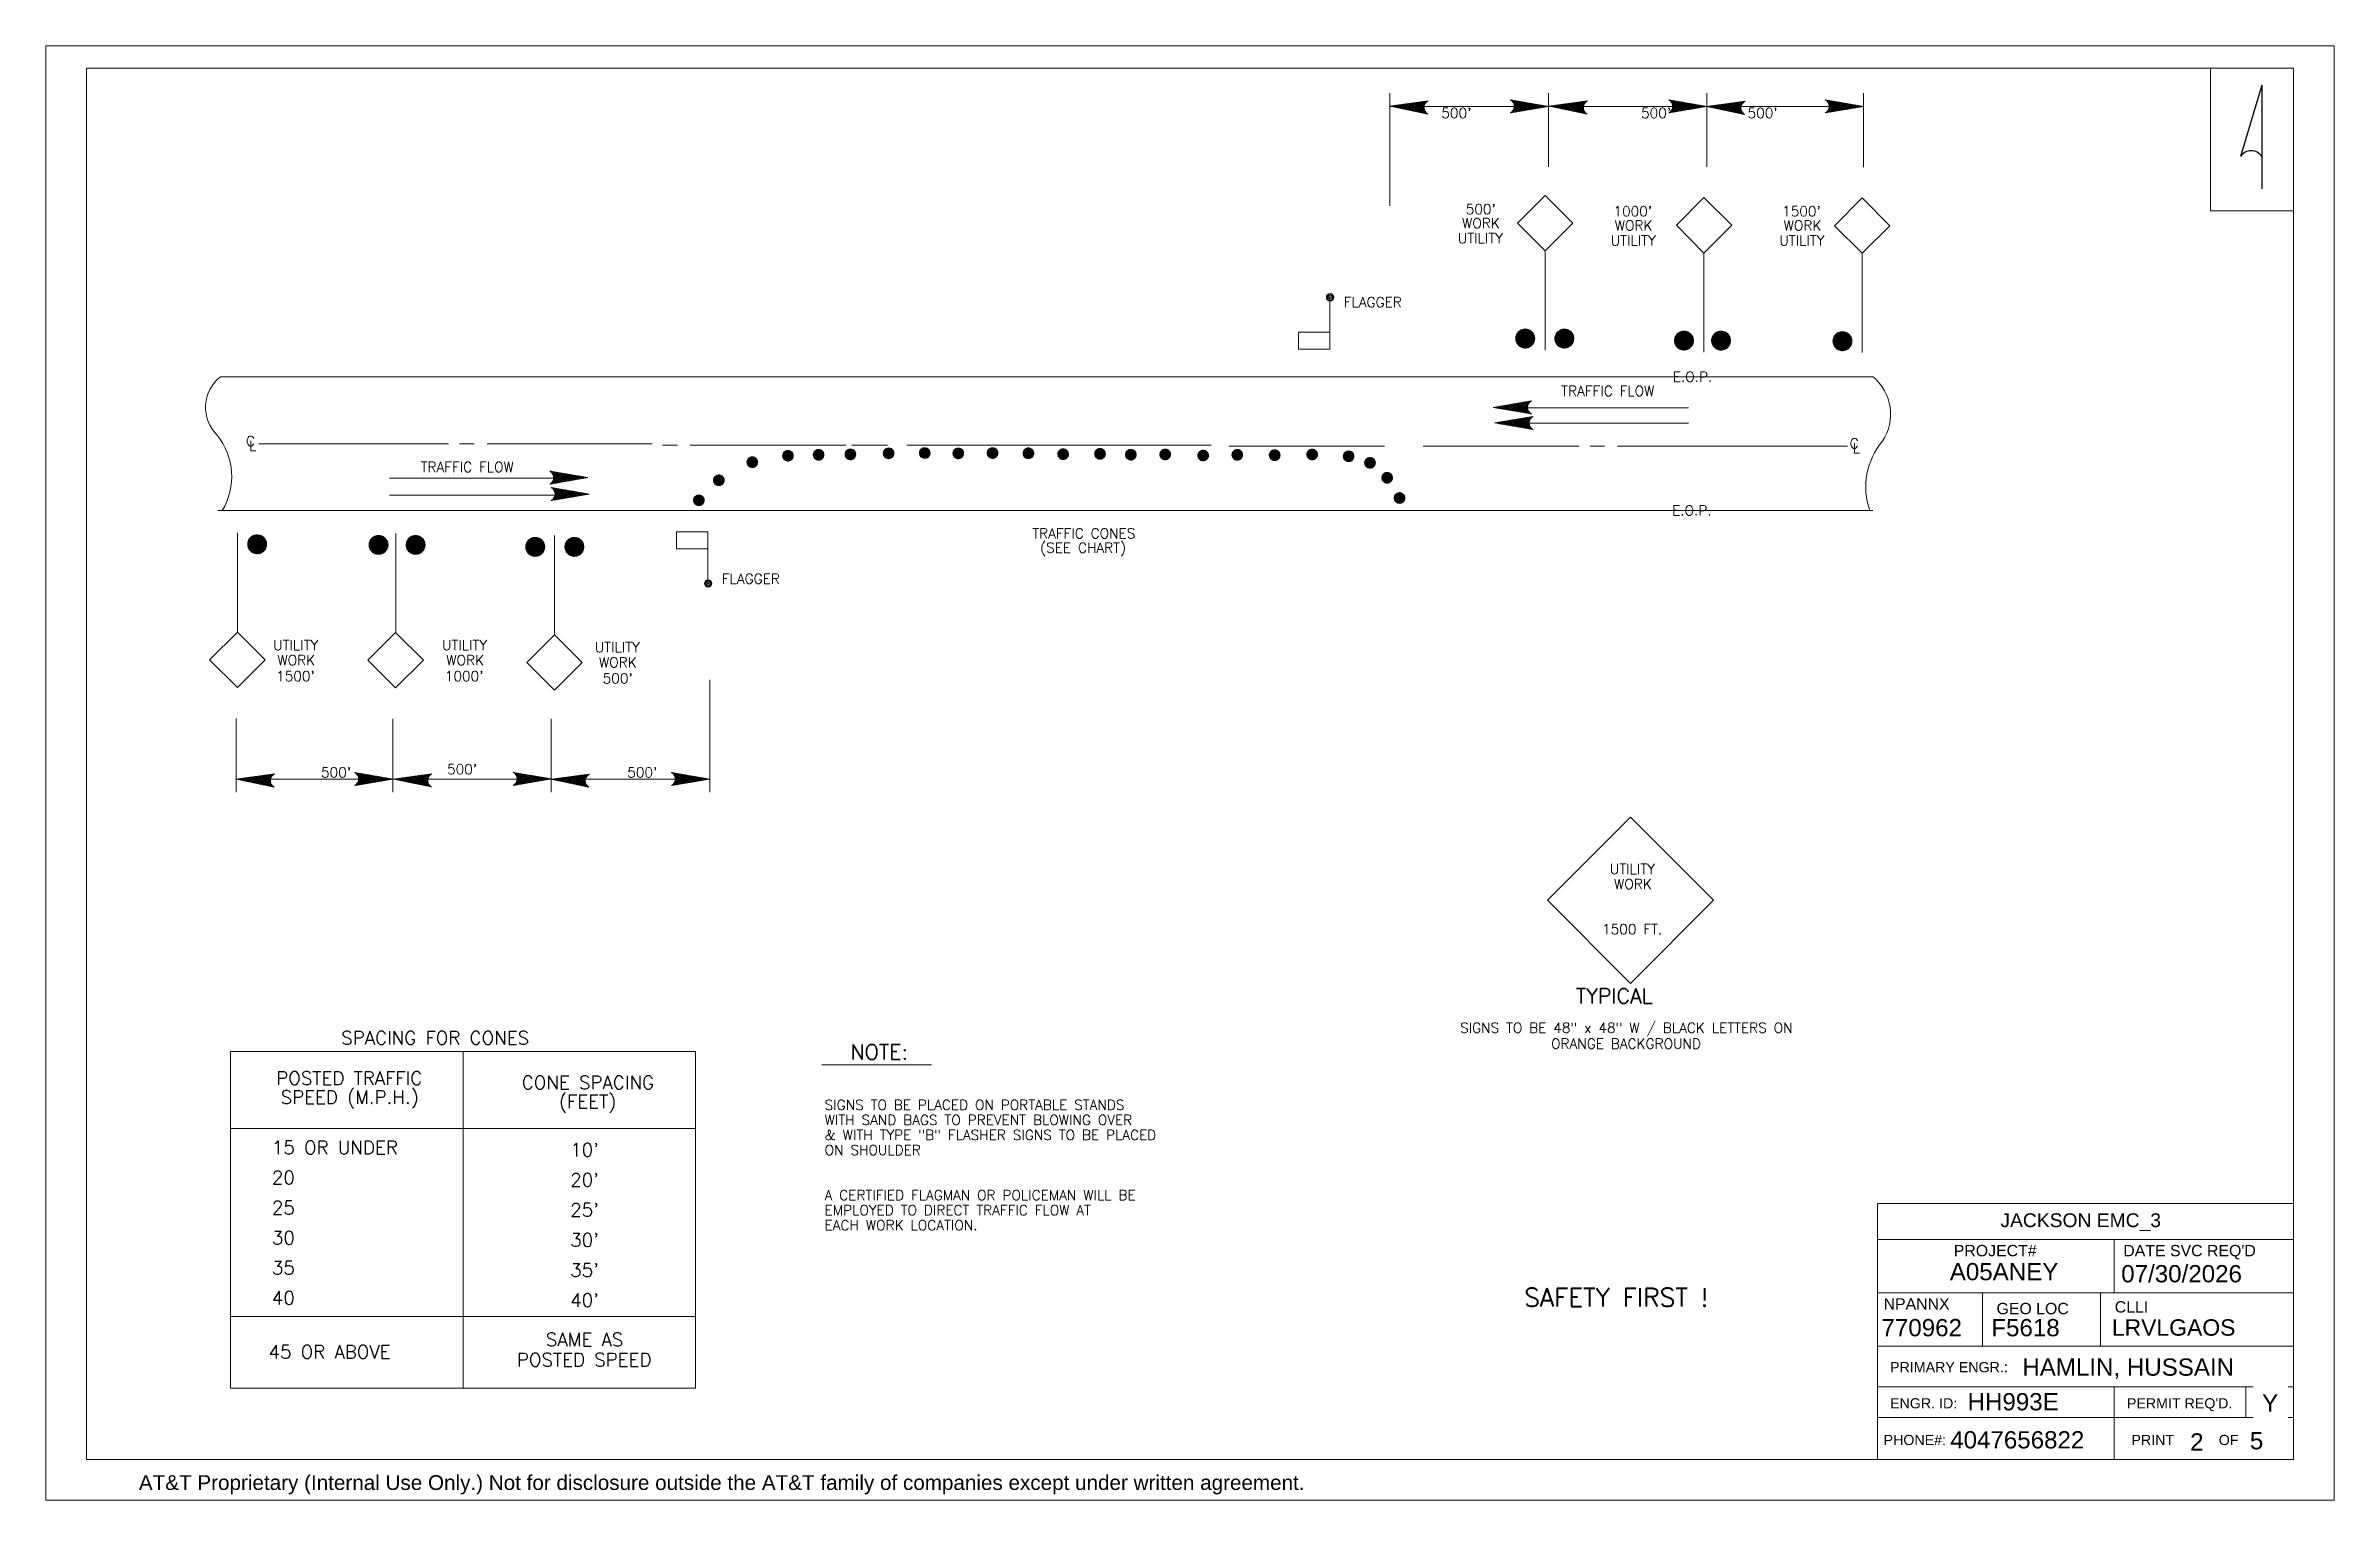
# Paper-space layout '2' of a CAD drawing. Header units: inches. Extents: x 1.3 to 17.9, y 1 to 11.6.
import ezdxf
from ezdxf.enums import TextEntityAlignment as Align

# ---------------------------------------------------------------- set-up
doc = ezdxf.new("R2010")
doc.units = ezdxf.units.IN
doc.header["$MEASUREMENT"] = 0
for name, color, linetype, lineweight in [('16', 135, 'Continuous', 0), ('DoubleLaneStreetTRAFFIC_003 - 16', 135, 'Continuous', 0), ('DoubleLaneStreetTRAFFIC_003 - 4', 135, 'Continuous', 0), ('DoubleLaneStreetTRAFFIC_003 - SHADE', 33, 'Continuous', 0), ('Level 18', 7, 'Continuous', 0), ('unk 2 (def)', 7, 'Continuous', 0), ('z Level 63', 7, 'Continuous', 0)]:
    doc.layers.add(name, color=color, linetype=linetype, lineweight=lineweight)
doc.styles.add('ROMANS', font='romans.shx')
doc.styles.add('Telco', font='dgn000.shx', dxfattribs={"height": 108})

psp = doc.layouts.new('2')

# ---------------------------------------------------------------- texts
at = {"layer": 'DoubleLaneStreetTRAFFIC_003 - 4', "color": 135, "linetype": 'Continuous', "style": 'ROMANS'}
for s, height, p in [("500'", 0.0727, (11.422, 11.079)), ("500'", 0.0727, (12.87, 11.079)), ("500'", 0.0727, (13.642, 11.079)), ('FLAGGER', 0.0727, (10.715, 9.708)), ('FLAGGER', 0.0727, (6.206, 7.703)), ("500'", 0.0727, (3.3, 6.299)), ("500'", 0.0727, (4.214, 6.322)), ("500'", 0.0727, (5.52, 6.299)), ('TYPICAL', 0.109, (12.398, 4.679)), ('SPACING FOR CONES', 0.09689, (3.447, 4.375)), ('WITH SAND BAGS TO PREVENT BLOWING OVER', 0.07267, (6.951, 3.78)), ('SIGNS TO BE PLACED ON PORTABLE STANDS', 0.07267, (6.951, 3.889)), ('& WITH TYPE "B" FLASHER SIGNS TO BE PLACED', 0.07267, (6.951, 3.671)), ('15 OR UNDER', 0.09689, (2.944, 3.58)), ("10'", 0.0969, (5.107, 3.564)), ('ON SHOULDER', 0.07267, (6.951, 3.562)), ('20', 0.0969, (2.944, 3.362)), ("20'", 0.0969, (5.107, 3.346)), ('25', 0.0969, (2.944, 3.144)), ("25'", 0.0969, (5.107, 3.128)), ('A CERTIFIED FLAGMAN OR POLICEMAN WILL BE', 0.07267, (6.951, 3.235)), ('EMPLOYED TO DIRECT TRAFFIC FLOW AT', 0.07267, (6.951, 3.126)), ('EACH WORK LOCATION.', 0.07267, (6.951, 3.017)), ('30', 0.0969, (2.944, 2.926)), ("30'", 0.0969, (5.107, 2.91)), ('35', 0.0969, (2.944, 2.708)), ("35'", 0.0969, (5.107, 2.692)), ('40', 0.0969, (2.944, 2.49)), ("40'", 0.0969, (5.107, 2.474)), ('45 OR ABOVE', 0.09689, (2.92, 2.099))]:
    psp.add_text(s, height=height, dxfattribs=at).set_placement(p, align=Align.MIDDLE_LEFT)
for s, height, p in [('WORK', 0.0727, (11.709, 10.28)), ("500'", 0.0727, (11.708, 10.382)), ('WORK', 0.0727, (12.816, 10.264)), ("1000'", 0.0727, (12.81, 10.367)), ('WORK', 0.0727, (14.04, 10.264)), ("1500'", 0.0727, (14.033, 10.367)), ('UTILITY', 0.0727, (11.705, 10.171)), ('UTILITY', 0.0727, (12.813, 10.155)), ('UTILITY', 0.0727, (14.036, 10.155)), ('E.O.P.', 0.0727, (13.243, 9.167)), ('TRAFFIC FLOW', 0.07267, (12.629, 9.064)), ('C', 0.0727, (2.789, 8.701)), ('L', 0.0727, (2.805, 8.666)), ('C', 0.0727, (14.415, 8.684)), ('L', 0.0727, (14.431, 8.649)), ('TRAFFIC FLOW', 0.07267, (4.36, 8.513)), ('E.O.P.', 0.0727, (13.238, 8.198)), ('TRAFFIC CONES', 0.07267, (8.83, 8.032)), ('(SEE CHART)', 0.07267, (8.825, 7.928)), ('UTILITY', 0.0727, (3.117, 7.222)), ('WORK', 0.0727, (3.121, 7.113)), ('UTILITY', 0.0727, (4.341, 7.222)), ('WORK', 0.0727, (4.345, 7.113)), ('UTILITY', 0.0727, (5.448, 7.206)), ("1500'", 0.0727, (3.115, 6.997)), ("1000'", 0.0727, (4.338, 6.997)), ('WORK', 0.0727, (5.452, 7.097)), ("500'", 0.0727, (5.451, 6.981)), ('UTILITY', 0.0727, (12.807, 5.599)), ('WORK', 0.0727, (12.811, 5.49)), ('1500 FT.', 0.0727, (12.805, 5.163)), ('SIGNS TO BE 48" x 48" W / BLACK LETTERS ON', 0.07267, (12.763, 4.448)), ('NOTE:', 0.109, (7.347, 4.273)), ('ORANGE BACKGROUND', 0.07267, (12.761, 4.333)), ('POSTED TRAFFIC', 0.09689, (3.505, 4.083)), ('SPEED (M.P.H.)', 0.09689, (3.508, 3.945)), ('CONE SPACING', 0.09689, (5.235, 4.051)), ('(FEET)', 0.0969, (5.233, 3.913)), ('SAFETY FIRST !', 0.13323, (12.69, 2.494)), ('SAME AS', 0.0969, (5.211, 2.188)), ('POSTED SPEED', 0.09689, (5.208, 2.042))]:
    psp.add_text(s, height=height, dxfattribs=at).set_placement(p, align=Align.MIDDLE_CENTER)

# ---------------------------------------------------------------- blocks, each defined once
blk = doc.blocks.new('ATTSW_NORTH1')
at = {"layer": 'z Level 63', "color": 0, "linetype": 'Continuous', "lineweight": -2, "ltscale": 800.0016}
for q in [(-1458, -1329), (0, -3559)]:
    blk.add_line((0, 3559), q, dxfattribs=at)
blk.add_arc((-729, -1826), 882, 34.29789, 145.70211, dxfattribs=at)
blk = doc.blocks.new('AHSOL')
at = {"layer": '16', "color": 135, "linetype": 'Continuous'}
for p, q in [((0.05, 0.05), (-13.65, 2.41)), ((0.05, 0.05), (-13.65, -2.31)), ((-13.63, 2.4), (-13.62, 2.4)), ((-13.36, 2.36), (-9.42, -1.58)), ((-13.23, 2.13), (-13.05, 2.31)), ((-12.87, 1.83), (-12.48, 2.21)), ((-12.86, -2.18), (-9.07, 1.62)), ((-12.61, 1.41), (-11.91, 2.11)), ((-12.55, 2.22), (-8.85, -1.49)), ((-12.46, -1.11), (-9.64, 1.72)), ((-12.39, 0.97), (-11.35, 2.01)), ((-12.24, 0.45), (-10.78, 1.91)), ((-12.24, -0.22), (-10.21, 1.81)), ((-12.24, 0.57), (-9.99, -1.68)), ((-12.06, -2.04), (-8.5, 1.52)), ((-11.75, 2.08), (-8.28, -1.39)), ((-11.25, -1.9), (-7.93, 1.42)), ((-10.94, 1.94), (-7.71, -1.29)), ((-10.44, -1.76), (-7.36, 1.32)), ((-10.13, 1.8), (-7.14, -1.19)), ((-9.63, -1.62), (-6.79, 1.23)), ((-9.32, 1.66), (-6.57, -1.09)), ((-8.83, -1.48), (-6.22, 1.13)), ((-8.52, 1.52), (-6, -0.99)), ((-8.02, -1.34), (-5.65, 1.03)), ((-7.71, 1.38), (-5.43, -0.9)), ((-7.21, -1.2), (-5.08, 0.93)), ((-6.9, 1.25), (-4.86, -0.8)), ((-6.4, -1.07), (-4.51, 0.83)), ((-6.09, 1.11), (-4.29, -0.7)), ((-5.6, -0.93), (-3.94, 0.73)), ((-5.29, 0.97), (-3.72, -0.6)), ((-4.79, -0.79), (-3.37, 0.64)), ((-4.48, 0.83), (-3.15, -0.5)), ((-3.98, -0.65), (-2.8, 0.54)), ((-3.67, 0.69), (-2.58, -0.41)), ((-3.17, -0.51), (-2.23, 0.44)), ((-2.86, 0.55), (-2.01, -0.31)), ((-2.37, -0.37), (-1.66, 0.34)), ((-2.06, 0.41), (-1.44, -0.21)), ((-1.56, -0.23), (-1.09, 0.24)), ((-1.25, 0.27), (-0.87, -0.11)), ((-0.75, -0.09), (-0.52, 0.14)), ((-0.44, 0.13), (-0.3, -0.01)), ((-13.47, -2.21), (-13.41, -2.27)), ((-13.09, -1.92), (-12.84, -2.17)), ((-12.75, -1.6), (-12.27, -2.08)), ((-12.49, -1.18), (-11.7, -1.98)), ((-12.34, -0.67), (-11.13, -1.88)), ((-12.24, -0.1), (-10.56, -1.78))]:
    blk.add_line(p, q, dxfattribs=at)
at = {"layer": '16', "color": 135, "linetype": 'Continuous', "flags": 128}
blk.add_lwpolyline([(-13.65, 2.41), (0.05, 0.05), (-13.65, -2.31), (-13.32, -2.13), (-13.18, -1.98), (-12.99, -1.84), (-12.8, -1.65), (-12.71, -1.56), (-12.57, -1.32), (-12.47, -1.13), (-12.38, -0.94), (-12.33, -0.61), (-12.28, -0.43), (-12.24, -0.28), (-12.24, 0.33), (-12.24, 0.61), (-12.38, 0.94), (-12.47, 1.18), (-12.61, 1.42), (-12.71, 1.56), (-12.8, 1.7), (-12.9, 1.89), (-13.09, 2.03), (-13.23, 2.13), (-13.32, 2.22), (-13.46, 2.31)], close=True, dxfattribs=at)
at = {"layer": '16', "color": 135, "linetype": 'Continuous'}
blk.add_arc((-14.91, 0.05), 2.68, 298.07249, 61.92751, dxfattribs=at)

# ---------------------------------------------------------------- linework, layer by layer
at = {"layer": 'DoubleLaneStreetTRAFFIC_003 - 4', "color": 135, "linetype": 'Continuous', "ltscale": 1.522829}
for p, q in [((11.049, 11.222), (11.049, 10.407)), ((12.198, 11.127), (11.049, 11.127)), ((12.198, 11.222), (12.198, 10.689)), ((13.341, 11.127), (12.198, 11.127)), ((14.466, 11.127), (13.341, 11.127)), ((13.346, 11.222), (13.346, 10.689)), ((14.482, 11.222), (14.482, 10.686)), ((12.174, 9.361), (12.174, 10.081)), ((13.324, 9.346), (13.324, 10.066)), ((14.473, 9.342), (14.473, 10.062)), ((10.614, 9.491), (10.614, 9.746)), ((12.036, 9.512), (11.962, 9.438)), ((12.033, 9.512), (11.962, 9.441)), ((12.03, 9.512), (11.962, 9.444)), ((12.026, 9.512), (11.962, 9.448)), ((12.022, 9.512), (11.962, 9.452)), ((12.039, 9.512), (11.963, 9.435)), ((12.042, 9.511), (11.963, 9.432)), ((12.018, 9.511), (11.963, 9.456)), ((12.044, 9.377), (11.963, 9.457)), ((12.045, 9.511), (11.964, 9.429)), ((12.048, 9.51), (11.964, 9.426)), ((12.014, 9.51), (11.964, 9.46)), ((12.047, 9.377), (11.964, 9.46)), ((12.051, 9.509), (11.965, 9.424)), ((12.009, 9.509), (11.965, 9.465)), ((12.052, 9.379), (11.965, 9.465)), ((12.049, 9.378), (11.965, 9.463)), ((12.053, 9.508), (11.966, 9.421)), ((12.054, 9.38), (11.966, 9.468)), ((12.056, 9.507), (11.967, 9.418)), ((12.004, 9.507), (11.967, 9.47)), ((12.057, 9.381), (11.967, 9.47)), ((12.058, 9.506), (11.968, 9.416)), ((12.059, 9.382), (11.968, 9.473)), ((12.06, 9.505), (11.969, 9.414)), ((12.063, 9.504), (11.97, 9.411)), ((12.062, 9.383), (11.97, 9.475)), ((11.997, 9.504), (11.971, 9.477)), ((12.065, 9.503), (11.971, 9.409)), ((12.064, 9.384), (11.971, 9.477)), ((12.066, 9.385), (11.972, 9.479)), ((12.067, 9.502), (11.973, 9.407)), ((12.068, 9.387), (11.973, 9.481)), ((12.069, 9.5), (11.974, 9.405)), ((12.071, 9.499), (11.975, 9.403)), ((12.07, 9.388), (11.975, 9.484)), ((12.072, 9.39), (11.976, 9.485)), ((12.073, 9.497), (11.977, 9.401)), ((12.075, 9.496), (11.978, 9.399)), ((12.074, 9.391), (11.978, 9.487)), ((11.986, 9.496), (11.979, 9.488)), ((12.076, 9.393), (11.979, 9.489)), ((12.077, 9.494), (11.98, 9.397)), ((12.078, 9.394), (11.981, 9.491)), ((12.078, 9.492), (11.982, 9.396)), ((12.079, 9.396), (11.983, 9.493)), ((12.08, 9.491), (11.983, 9.394)), ((12.081, 9.398), (11.984, 9.494)), ((12.082, 9.489), (11.985, 9.392)), ((12.083, 9.4), (11.986, 9.496)), ((12.083, 9.487), (11.987, 9.391)), ((12.084, 9.401), (11.988, 9.498)), ((12.085, 9.485), (11.989, 9.389)), ((12.086, 9.403), (11.99, 9.499)), ((12.086, 9.483), (11.991, 9.388)), ((12.087, 9.405), (11.992, 9.5)), ((12.088, 9.481), (11.993, 9.386)), ((12.088, 9.408), (11.994, 9.502)), ((12.089, 9.479), (11.995, 9.385)), ((12.09, 9.41), (11.996, 9.503)), ((12.09, 9.477), (11.997, 9.384)), ((12.091, 9.412), (11.998, 9.504)), ((12.091, 9.475), (12, 9.383)), ((12.092, 9.414), (12.001, 9.505)), ((12.093, 9.472), (12.002, 9.382)), ((12.093, 9.416), (12.003, 9.507)), ((12.094, 9.47), (12.004, 9.381)), ((12.094, 9.419), (12.006, 9.507)), ((12.095, 9.467), (12.007, 9.38)), ((12.095, 9.421), (12.008, 9.508)), ((12.095, 9.465), (12.009, 9.379)), ((12.096, 9.424), (12.011, 9.509)), ((12.096, 9.462), (12.012, 9.378)), ((12.097, 9.427), (12.013, 9.51)), ((12.097, 9.46), (12.015, 9.377)), ((12.097, 9.429), (12.016, 9.511)), ((12.098, 9.457), (12.017, 9.377)), ((12.098, 9.432), (12.019, 9.511)), ((12.098, 9.435), (12.022, 9.512)), ((12.099, 9.438), (12.025, 9.512)), ((12.099, 9.442), (12.028, 9.512)), ((12.099, 9.445), (12.032, 9.512)), ((12.099, 9.449), (12.035, 9.512)), ((12.098, 9.452), (12.039, 9.512)), ((12.098, 9.457), (12.043, 9.511)), ((12.097, 9.461), (12.048, 9.51)), ((12.095, 9.466), (12.052, 9.509)), ((12.093, 9.471), (12.058, 9.506)), ((12.089, 9.478), (12.065, 9.503)), ((12.316, 9.512), (12.245, 9.441)), ((12.313, 9.512), (12.245, 9.445)), ((12.309, 9.512), (12.245, 9.448)), ((12.322, 9.512), (12.246, 9.435)), ((12.319, 9.512), (12.246, 9.438)), ((12.305, 9.512), (12.246, 9.452)), ((12.325, 9.511), (12.246, 9.432)), ((12.301, 9.511), (12.246, 9.456)), ((12.328, 9.511), (12.247, 9.429)), ((12.297, 9.51), (12.247, 9.46)), ((12.329, 9.377), (12.247, 9.459)), ((12.331, 9.51), (12.248, 9.426)), ((12.334, 9.509), (12.248, 9.424)), ((12.334, 9.379), (12.248, 9.464)), ((12.332, 9.378), (12.248, 9.462)), ((12.292, 9.509), (12.249, 9.465)), ((12.336, 9.508), (12.249, 9.421)), ((12.337, 9.379), (12.249, 9.467)), ((12.339, 9.507), (12.25, 9.419)), ((12.339, 9.38), (12.25, 9.469)), ((12.287, 9.507), (12.251, 9.471)), ((12.341, 9.506), (12.251, 9.416)), ((12.342, 9.381), (12.251, 9.472)), ((12.344, 9.505), (12.252, 9.414)), ((12.344, 9.382), (12.252, 9.474)), ((12.346, 9.504), (12.253, 9.412)), ((12.28, 9.503), (12.254, 9.478)), ((12.346, 9.384), (12.254, 9.476)), ((12.348, 9.503), (12.255, 9.409)), ((12.348, 9.385), (12.255, 9.479)), ((12.35, 9.502), (12.256, 9.407)), ((12.351, 9.386), (12.256, 9.481)), ((12.352, 9.5), (12.257, 9.405)), ((12.353, 9.388), (12.257, 9.483)), ((12.354, 9.499), (12.259, 9.403)), ((12.355, 9.389), (12.259, 9.485)), ((12.356, 9.497), (12.26, 9.401)), ((12.357, 9.39), (12.26, 9.487)), ((12.358, 9.496), (12.262, 9.399)), ((12.358, 9.392), (12.262, 9.488)), ((12.36, 9.494), (12.263, 9.398)), ((12.36, 9.394), (12.263, 9.49)), ((12.362, 9.493), (12.265, 9.396)), ((12.266, 9.493), (12.265, 9.492)), ((12.362, 9.395), (12.265, 9.492)), ((12.364, 9.397), (12.267, 9.494)), ((12.363, 9.491), (12.267, 9.394)), ((12.365, 9.489), (12.268, 9.392)), ((12.365, 9.399), (12.269, 9.495)), ((12.367, 9.487), (12.27, 9.391)), ((12.367, 9.401), (12.271, 9.497)), ((12.368, 9.485), (12.272, 9.389)), ((12.368, 9.403), (12.273, 9.498)), ((12.37, 9.405), (12.274, 9.5)), ((12.37, 9.483), (12.274, 9.388)), ((12.371, 9.481), (12.276, 9.387)), ((12.371, 9.407), (12.277, 9.501)), ((12.372, 9.479), (12.278, 9.385)), ((12.372, 9.409), (12.279, 9.503)), ((12.373, 9.477), (12.28, 9.384)), ((12.374, 9.411), (12.281, 9.504)), ((12.375, 9.413), (12.283, 9.505)), ((12.375, 9.475), (12.283, 9.383)), ((12.376, 9.415), (12.285, 9.506)), ((12.376, 9.472), (12.285, 9.382)), ((12.377, 9.47), (12.287, 9.381)), ((12.377, 9.418), (12.288, 9.507)), ((12.378, 9.42), (12.29, 9.508)), ((12.378, 9.468), (12.29, 9.38)), ((12.379, 9.465), (12.292, 9.379)), ((12.379, 9.423), (12.293, 9.509)), ((12.38, 9.426), (12.295, 9.51)), ((12.379, 9.462), (12.295, 9.378)), ((12.38, 9.428), (12.298, 9.51)), ((12.38, 9.46), (12.298, 9.377)), ((12.381, 9.431), (12.301, 9.511)), ((12.381, 9.457), (12.301, 9.377)), ((12.381, 9.434), (12.304, 9.511)), ((12.382, 9.437), (12.307, 9.512)), ((12.382, 9.44), (12.31, 9.512)), ((12.382, 9.444), (12.314, 9.512)), ((12.382, 9.447), (12.317, 9.512)), ((12.382, 9.451), (12.321, 9.512)), ((12.381, 9.455), (12.325, 9.511)), ((12.38, 9.459), (12.329, 9.51)), ((12.379, 9.464), (12.334, 9.509)), ((12.377, 9.469), (12.339, 9.507)), ((12.374, 9.475), (12.345, 9.504)), ((12.369, 9.484), (12.354, 9.499)), ((13.186, 9.498), (13.113, 9.424)), ((13.183, 9.498), (13.113, 9.427)), ((13.18, 9.498), (13.113, 9.431)), ((13.176, 9.498), (13.113, 9.434)), ((13.192, 9.497), (13.113, 9.418)), ((13.189, 9.497), (13.113, 9.421)), ((13.172, 9.497), (13.113, 9.438)), ((13.168, 9.497), (13.114, 9.442)), ((13.195, 9.496), (13.114, 9.415)), ((13.198, 9.496), (13.115, 9.412)), ((13.164, 9.496), (13.115, 9.447)), ((13.201, 9.495), (13.115, 9.41)), ((13.203, 9.494), (13.116, 9.407)), ((13.159, 9.494), (13.116, 9.452)), ((13.206, 9.493), (13.117, 9.405)), ((13.208, 9.492), (13.118, 9.402)), ((13.153, 9.492), (13.118, 9.457)), ((13.21, 9.491), (13.119, 9.4)), ((13.21, 9.367), (13.119, 9.458)), ((13.213, 9.49), (13.12, 9.397)), ((13.212, 9.368), (13.12, 9.46)), ((13.214, 9.37), (13.121, 9.463)), ((13.215, 9.489), (13.122, 9.395)), ((13.146, 9.488), (13.122, 9.464)), ((13.216, 9.371), (13.122, 9.465)), ((13.217, 9.487), (13.123, 9.393)), ((13.219, 9.486), (13.124, 9.391)), ((13.218, 9.372), (13.124, 9.467)), ((13.22, 9.373), (13.125, 9.469)), ((13.221, 9.485), (13.126, 9.389)), ((13.222, 9.375), (13.126, 9.471)), ((13.223, 9.483), (13.127, 9.387)), ((13.224, 9.376), (13.128, 9.473)), ((13.225, 9.482), (13.129, 9.385)), ((13.227, 9.48), (13.13, 9.383)), ((13.226, 9.378), (13.13, 9.475)), ((13.228, 9.38), (13.131, 9.476)), ((13.229, 9.478), (13.132, 9.382)), ((13.23, 9.381), (13.133, 9.478)), ((13.23, 9.477), (13.134, 9.38)), ((13.231, 9.383), (13.135, 9.48)), ((13.232, 9.475), (13.135, 9.378)), ((13.233, 9.385), (13.136, 9.481)), ((13.234, 9.473), (13.137, 9.377)), ((13.234, 9.387), (13.138, 9.483)), ((13.235, 9.471), (13.139, 9.375)), ((13.236, 9.389), (13.14, 9.484)), ((13.237, 9.469), (13.141, 9.374)), ((13.237, 9.391), (13.142, 9.486)), ((13.238, 9.467), (13.143, 9.372)), ((13.239, 9.393), (13.144, 9.487)), ((13.239, 9.465), (13.145, 9.371)), ((13.24, 9.395), (13.147, 9.488)), ((13.241, 9.463), (13.147, 9.37)), ((13.241, 9.397), (13.149, 9.49)), ((13.242, 9.461), (13.15, 9.369)), ((13.242, 9.399), (13.151, 9.491)), ((13.243, 9.458), (13.152, 9.367)), ((13.244, 9.402), (13.153, 9.492)), ((13.245, 9.404), (13.156, 9.493)), ((13.245, 9.407), (13.158, 9.494)), ((13.246, 9.409), (13.161, 9.495)), ((13.247, 9.412), (13.163, 9.496)), ((13.248, 9.415), (13.166, 9.496)), ((13.248, 9.418), (13.169, 9.497)), ((13.249, 9.421), (13.172, 9.497)), ((13.249, 9.424), (13.175, 9.498)), ((13.249, 9.427), (13.178, 9.498)), ((13.249, 9.43), (13.182, 9.498)), ((13.249, 9.434), (13.185, 9.498)), ((13.249, 9.438), (13.189, 9.497)), ((13.248, 9.442), (13.193, 9.497)), ((13.247, 9.446), (13.198, 9.496)), ((13.246, 9.451), (13.202, 9.494)), ((13.244, 9.456), (13.208, 9.492)), ((13.24, 9.463), (13.215, 9.489)), ((13.231, 9.476), (13.228, 9.479)), ((13.455, 9.498), (13.381, 9.424)), ((13.452, 9.498), (13.381, 9.427)), ((13.448, 9.498), (13.381, 9.431)), ((13.445, 9.498), (13.381, 9.434)), ((13.461, 9.497), (13.382, 9.418)), ((13.458, 9.497), (13.382, 9.421)), ((13.441, 9.497), (13.382, 9.438)), ((13.437, 9.497), (13.382, 9.442)), ((13.467, 9.496), (13.383, 9.412)), ((13.464, 9.496), (13.383, 9.415)), ((13.433, 9.496), (13.383, 9.446)), ((13.47, 9.495), (13.384, 9.41)), ((13.472, 9.494), (13.385, 9.407)), ((13.428, 9.494), (13.385, 9.451)), ((13.475, 9.493), (13.386, 9.404)), ((13.477, 9.492), (13.387, 9.402)), ((13.422, 9.492), (13.387, 9.457)), ((13.479, 9.491), (13.388, 9.4)), ((13.479, 9.368), (13.388, 9.459)), ((13.482, 9.49), (13.389, 9.397)), ((13.481, 9.369), (13.389, 9.461)), ((13.484, 9.489), (13.39, 9.395)), ((13.484, 9.37), (13.39, 9.463)), ((13.415, 9.488), (13.391, 9.464)), ((13.486, 9.487), (13.392, 9.393)), ((13.486, 9.371), (13.392, 9.465)), ((13.488, 9.486), (13.393, 9.391)), ((13.488, 9.373), (13.393, 9.467)), ((13.49, 9.485), (13.394, 9.389)), ((13.49, 9.374), (13.394, 9.469)), ((13.492, 9.483), (13.396, 9.387)), ((13.492, 9.375), (13.396, 9.471)), ((13.494, 9.377), (13.397, 9.473)), ((13.494, 9.482), (13.398, 9.385)), ((13.496, 9.48), (13.399, 9.383)), ((13.495, 9.379), (13.399, 9.475)), ((13.498, 9.478), (13.401, 9.382)), ((13.497, 9.38), (13.401, 9.477)), ((13.499, 9.382), (13.402, 9.479)), ((13.499, 9.477), (13.402, 9.38)), ((13.501, 9.384), (13.404, 9.48)), ((13.501, 9.475), (13.404, 9.378)), ((13.502, 9.386), (13.406, 9.482)), ((13.502, 9.473), (13.406, 9.377)), ((13.504, 9.387), (13.408, 9.483)), ((13.504, 9.471), (13.408, 9.375)), ((13.505, 9.389), (13.41, 9.485)), ((13.505, 9.469), (13.41, 9.374)), ((13.507, 9.391), (13.412, 9.486)), ((13.507, 9.467), (13.412, 9.372)), ((13.508, 9.394), (13.414, 9.488)), ((13.508, 9.465), (13.414, 9.371)), ((13.509, 9.396), (13.416, 9.489)), ((13.509, 9.463), (13.416, 9.37)), ((13.51, 9.398), (13.418, 9.49)), ((13.511, 9.461), (13.419, 9.368)), ((13.512, 9.4), (13.42, 9.491)), ((13.512, 9.458), (13.421, 9.367)), ((13.513, 9.403), (13.423, 9.492)), ((13.514, 9.405), (13.425, 9.493)), ((13.514, 9.407), (13.428, 9.494)), ((13.515, 9.41), (13.43, 9.495)), ((13.516, 9.413), (13.433, 9.496)), ((13.517, 9.416), (13.436, 9.496)), ((13.517, 9.418), (13.439, 9.497)), ((13.518, 9.421), (13.442, 9.497)), ((13.518, 9.425), (13.445, 9.498)), ((13.518, 9.428), (13.448, 9.498)), ((13.518, 9.431), (13.452, 9.498)), ((13.518, 9.435), (13.455, 9.498)), ((13.517, 9.439), (13.459, 9.497)), ((13.517, 9.443), (13.463, 9.496)), ((13.516, 9.447), (13.468, 9.495)), ((13.514, 9.452), (13.473, 9.494)), ((13.512, 9.458), (13.479, 9.491)), ((13.508, 9.466), (13.486, 9.487)), ((14.331, 9.493), (14.261, 9.424)), ((14.327, 9.493), (14.261, 9.427)), ((14.337, 9.493), (14.262, 9.417)), ((14.334, 9.493), (14.262, 9.42)), ((14.324, 9.493), (14.262, 9.431)), ((14.32, 9.493), (14.262, 9.435)), ((14.34, 9.492), (14.262, 9.414)), ((14.343, 9.492), (14.263, 9.411)), ((14.316, 9.492), (14.263, 9.439)), ((14.346, 9.491), (14.263, 9.409)), ((14.349, 9.491), (14.264, 9.406)), ((14.311, 9.491), (14.264, 9.443)), ((14.351, 9.49), (14.265, 9.403)), ((14.354, 9.489), (14.266, 9.401)), ((14.306, 9.489), (14.266, 9.449)), ((14.356, 9.488), (14.267, 9.398)), ((14.359, 9.487), (14.268, 9.396)), ((14.3, 9.487), (14.268, 9.454)), ((14.361, 9.486), (14.269, 9.394)), ((14.363, 9.484), (14.27, 9.391)), ((14.363, 9.365), (14.27, 9.458)), ((14.365, 9.483), (14.271, 9.389)), ((14.365, 9.366), (14.271, 9.46)), ((14.367, 9.367), (14.272, 9.462)), ((14.368, 9.482), (14.273, 9.387)), ((14.292, 9.482), (14.273, 9.462)), ((14.37, 9.48), (14.274, 9.385)), ((14.369, 9.369), (14.274, 9.464)), ((14.371, 9.37), (14.275, 9.466)), ((14.372, 9.479), (14.276, 9.383)), ((14.373, 9.478), (14.277, 9.381)), ((14.373, 9.372), (14.277, 9.468)), ((14.375, 9.373), (14.278, 9.47)), ((14.375, 9.476), (14.279, 9.379)), ((14.377, 9.474), (14.28, 9.378)), ((14.377, 9.375), (14.28, 9.472)), ((14.379, 9.473), (14.282, 9.376)), ((14.378, 9.377), (14.282, 9.473)), ((14.38, 9.378), (14.283, 9.475)), ((14.38, 9.471), (14.284, 9.374)), ((14.382, 9.38), (14.285, 9.477)), ((14.382, 9.469), (14.286, 9.373)), ((14.383, 9.382), (14.287, 9.478)), ((14.384, 9.467), (14.288, 9.371)), ((14.385, 9.384), (14.289, 9.48)), ((14.385, 9.465), (14.29, 9.37)), ((14.386, 9.386), (14.291, 9.481)), ((14.387, 9.463), (14.292, 9.368)), ((14.388, 9.388), (14.293, 9.483)), ((14.388, 9.461), (14.294, 9.367)), ((14.389, 9.39), (14.295, 9.484)), ((14.389, 9.459), (14.296, 9.366)), ((14.39, 9.392), (14.297, 9.485)), ((14.39, 9.457), (14.298, 9.364)), ((14.391, 9.395), (14.3, 9.486)), ((14.392, 9.397), (14.302, 9.487)), ((14.393, 9.399), (14.304, 9.488)), ((14.394, 9.402), (14.307, 9.489)), ((14.395, 9.404), (14.309, 9.49)), ((14.396, 9.407), (14.312, 9.491)), ((14.397, 9.41), (14.315, 9.492)), ((14.397, 9.413), (14.318, 9.492)), ((14.398, 9.416), (14.321, 9.493)), ((14.398, 9.419), (14.324, 9.493)), ((14.398, 9.422), (14.327, 9.493)), ((14.398, 9.425), (14.33, 9.493)), ((14.398, 9.429), (14.334, 9.493)), ((14.398, 9.433), (14.338, 9.493)), ((14.397, 9.437), (14.342, 9.492)), ((14.396, 9.441), (14.346, 9.491)), ((14.395, 9.446), (14.351, 9.49)), ((14.393, 9.451), (14.356, 9.488)), ((14.39, 9.458), (14.363, 9.485)), ((14.383, 9.468), (14.373, 9.478)), ((12.038, 9.376), (11.962, 9.451)), ((12.035, 9.376), (11.962, 9.448)), ((12.031, 9.375), (11.962, 9.445)), ((12.028, 9.375), (11.962, 9.441)), ((12.024, 9.376), (11.962, 9.438)), ((12.041, 9.376), (11.963, 9.454)), ((12.02, 9.376), (11.963, 9.434)), ((12.016, 9.377), (11.963, 9.43)), ((12.012, 9.378), (11.965, 9.425)), ((12.007, 9.38), (11.966, 9.42)), ((12.001, 9.382), (11.969, 9.414)), ((11.993, 9.387), (11.973, 9.406)), ((12.098, 9.454), (12.02, 9.376)), ((12.098, 9.451), (12.023, 9.376)), ((12.099, 9.448), (12.027, 9.375)), ((12.099, 9.444), (12.03, 9.375)), ((12.099, 9.441), (12.033, 9.375)), ((12.098, 9.437), (12.037, 9.376)), ((12.098, 9.433), (12.041, 9.376)), ((12.097, 9.429), (12.045, 9.377)), ((12.096, 9.424), (12.05, 9.378)), ((12.094, 9.419), (12.055, 9.38)), ((12.091, 9.413), (12.061, 9.383)), ((12.086, 9.404), (12.07, 9.388)), ((12.317, 9.375), (12.245, 9.447)), ((12.313, 9.375), (12.245, 9.443)), ((12.31, 9.375), (12.245, 9.44)), ((12.326, 9.376), (12.246, 9.456)), ((12.323, 9.376), (12.246, 9.453)), ((12.32, 9.376), (12.246, 9.45)), ((12.306, 9.376), (12.246, 9.436)), ((12.302, 9.376), (12.246, 9.432)), ((12.298, 9.377), (12.247, 9.428)), ((12.293, 9.379), (12.248, 9.423)), ((12.288, 9.381), (12.25, 9.418)), ((12.281, 9.384), (12.254, 9.411)), ((12.271, 9.39), (12.26, 9.401)), ((12.381, 9.454), (12.303, 9.376)), ((12.382, 9.451), (12.307, 9.376)), ((12.382, 9.448), (12.31, 9.375)), ((12.382, 9.444), (12.313, 9.375)), ((12.382, 9.441), (12.316, 9.375)), ((12.382, 9.437), (12.32, 9.376)), ((12.381, 9.433), (12.324, 9.376)), ((12.381, 9.429), (12.328, 9.377)), ((12.379, 9.425), (12.333, 9.378)), ((12.378, 9.419), (12.338, 9.38)), ((12.375, 9.413), (12.344, 9.383)), ((12.37, 9.405), (12.352, 9.387)), ((13.182, 9.361), (13.112, 9.43)), ((13.191, 9.362), (13.113, 9.44)), ((13.188, 9.361), (13.113, 9.436)), ((13.185, 9.361), (13.113, 9.433)), ((13.178, 9.361), (13.113, 9.427)), ((13.174, 9.361), (13.113, 9.423)), ((13.17, 9.362), (13.113, 9.419)), ((13.197, 9.363), (13.114, 9.445)), ((13.194, 9.362), (13.114, 9.442)), ((13.166, 9.363), (13.114, 9.415)), ((13.2, 9.364), (13.115, 9.448)), ((13.162, 9.364), (13.115, 9.41)), ((13.202, 9.364), (13.116, 9.451)), ((13.205, 9.365), (13.117, 9.453)), ((13.156, 9.365), (13.117, 9.405)), ((13.207, 9.366), (13.118, 9.456)), ((13.15, 9.368), (13.12, 9.399)), ((13.142, 9.373), (13.125, 9.39)), ((13.244, 9.456), (13.154, 9.366)), ((13.245, 9.454), (13.157, 9.365)), ((13.246, 9.451), (13.159, 9.364)), ((13.247, 9.448), (13.162, 9.364)), ((13.247, 9.446), (13.165, 9.363)), ((13.248, 9.443), (13.167, 9.362)), ((13.248, 9.44), (13.17, 9.362)), ((13.249, 9.437), (13.173, 9.361)), ((13.249, 9.434), (13.176, 9.361)), ((13.249, 9.431), (13.18, 9.361)), ((13.249, 9.427), (13.183, 9.361)), ((13.249, 9.423), (13.187, 9.361)), ((13.249, 9.42), (13.191, 9.362)), ((13.248, 9.415), (13.195, 9.362)), ((13.247, 9.411), (13.199, 9.364)), ((13.245, 9.406), (13.204, 9.365)), ((13.243, 9.4), (13.21, 9.368)), ((13.238, 9.392), (13.218, 9.372)), ((13.455, 9.361), (13.381, 9.434)), ((13.451, 9.361), (13.381, 9.431)), ((13.448, 9.361), (13.381, 9.428)), ((13.444, 9.361), (13.381, 9.424)), ((13.461, 9.362), (13.382, 9.44)), ((13.458, 9.361), (13.382, 9.437)), ((13.441, 9.362), (13.382, 9.42)), ((13.466, 9.363), (13.383, 9.446)), ((13.464, 9.362), (13.383, 9.443)), ((13.436, 9.362), (13.383, 9.416)), ((13.469, 9.364), (13.384, 9.449)), ((13.432, 9.363), (13.384, 9.412)), ((13.472, 9.365), (13.385, 9.451)), ((13.427, 9.365), (13.385, 9.407)), ((13.474, 9.366), (13.386, 9.454)), ((13.477, 9.367), (13.387, 9.456)), ((13.421, 9.367), (13.387, 9.401)), ((13.414, 9.371), (13.391, 9.394)), ((13.513, 9.456), (13.423, 9.366)), ((13.514, 9.453), (13.426, 9.365)), ((13.515, 9.451), (13.428, 9.364)), ((13.515, 9.448), (13.431, 9.364)), ((13.516, 9.446), (13.434, 9.363)), ((13.517, 9.443), (13.436, 9.362)), ((13.517, 9.44), (13.439, 9.362)), ((13.518, 9.437), (13.442, 9.361)), ((13.518, 9.434), (13.445, 9.361)), ((13.518, 9.43), (13.449, 9.361)), ((13.518, 9.427), (13.452, 9.361)), ((13.518, 9.423), (13.456, 9.361)), ((13.517, 9.419), (13.46, 9.362)), ((13.517, 9.415), (13.464, 9.362)), ((13.515, 9.411), (13.468, 9.364)), ((13.514, 9.405), (13.474, 9.365)), ((13.511, 9.399), (13.48, 9.368)), ((13.507, 9.391), (13.488, 9.372)), ((14.33, 9.356), (14.261, 9.425)), ((14.34, 9.357), (14.262, 9.435)), ((14.337, 9.357), (14.262, 9.432)), ((14.333, 9.357), (14.262, 9.428)), ((14.327, 9.356), (14.262, 9.422)), ((14.323, 9.357), (14.262, 9.418)), ((14.319, 9.357), (14.262, 9.414)), ((14.345, 9.358), (14.263, 9.44)), ((14.343, 9.358), (14.263, 9.438)), ((14.315, 9.358), (14.263, 9.41)), ((14.348, 9.359), (14.264, 9.443)), ((14.31, 9.359), (14.264, 9.405)), ((14.351, 9.36), (14.265, 9.446)), ((14.353, 9.361), (14.266, 9.448)), ((14.305, 9.361), (14.266, 9.4)), ((14.356, 9.362), (14.267, 9.451)), ((14.358, 9.363), (14.268, 9.453)), ((14.361, 9.364), (14.269, 9.456)), ((14.299, 9.364), (14.269, 9.394)), ((14.29, 9.369), (14.274, 9.385)), ((14.392, 9.454), (14.3, 9.363)), ((14.393, 9.452), (14.303, 9.362)), ((14.394, 9.45), (14.305, 9.361)), ((14.395, 9.447), (14.308, 9.36)), ((14.395, 9.445), (14.31, 9.359)), ((14.396, 9.442), (14.313, 9.359)), ((14.397, 9.439), (14.316, 9.358)), ((14.397, 9.436), (14.318, 9.357)), ((14.398, 9.433), (14.321, 9.357)), ((14.398, 9.43), (14.325, 9.357)), ((14.398, 9.427), (14.328, 9.356)), ((14.398, 9.423), (14.331, 9.356)), ((14.398, 9.42), (14.335, 9.357)), ((14.398, 9.416), (14.339, 9.357)), ((14.397, 9.412), (14.343, 9.358)), ((14.396, 9.408), (14.347, 9.359)), ((14.395, 9.403), (14.352, 9.36)), ((14.392, 9.397), (14.358, 9.362)), ((14.389, 9.39), (14.365, 9.366)), ((2.57, 9.167), (12.985, 9.167)), ((13.457, 9.167), (14.551, 9.167)), ((13.214, 8.942), (11.953, 8.942)), ((13.214, 8.83), (11.953, 8.83)), ((2.85, 8.68), (3.355, 8.68)), ((4.225, 8.68), (2.85, 8.68)), ((4.411, 8.68), (4.305, 8.68)), ((5.701, 8.68), (4.504, 8.68)), ((5.884, 8.671), (5.777, 8.671)), ((7.106, 8.671), (5.976, 8.671)), ((6.647, 8.6), (6.68, 8.633)), ((6.647, 8.596), (6.684, 8.633)), ((6.647, 8.593), (6.687, 8.633)), ((6.647, 8.59), (6.69, 8.633)), ((6.648, 8.604), (6.676, 8.632)), ((6.648, 8.587), (6.693, 8.632)), ((6.648, 8.584), (6.696, 8.632)), ((6.649, 8.581), (6.699, 8.631)), ((6.65, 8.609), (6.671, 8.63)), ((6.65, 8.579), (6.701, 8.63)), ((6.651, 8.577), (6.703, 8.629)), ((6.653, 8.574), (6.706, 8.627)), ((6.666, 8.628), (6.719, 8.575)), ((6.668, 8.629), (6.72, 8.577)), ((6.67, 8.63), (6.721, 8.579)), ((6.673, 8.631), (6.722, 8.582)), ((6.675, 8.632), (6.723, 8.584)), ((6.678, 8.632), (6.723, 8.587)), ((6.681, 8.633), (6.724, 8.59)), ((6.684, 8.633), (6.724, 8.593)), ((6.688, 8.633), (6.724, 8.597)), ((6.691, 8.633), (6.724, 8.601)), ((6.696, 8.632), (6.723, 8.605)), ((6.701, 8.63), (6.721, 8.61)), ((6.869, 8.607), (6.902, 8.64)), ((6.869, 8.603), (6.906, 8.64)), ((6.869, 8.6), (6.909, 8.64)), ((6.869, 8.596), (6.913, 8.64)), ((6.87, 8.611), (6.898, 8.639)), ((6.87, 8.593), (6.915, 8.639)), ((6.87, 8.591), (6.918, 8.638)), ((6.871, 8.588), (6.921, 8.638)), ((6.872, 8.616), (6.893, 8.637)), ((6.872, 8.586), (6.923, 8.637)), ((6.873, 8.583), (6.926, 8.635)), ((6.875, 8.581), (6.928, 8.634)), ((6.876, 8.624), (6.885, 8.633)), ((6.876, 8.579), (6.93, 8.633)), ((6.877, 8.577), (6.932, 8.631)), ((6.879, 8.575), (6.934, 8.63)), ((6.88, 8.628), (6.935, 8.574)), ((6.881, 8.574), (6.935, 8.628)), ((6.882, 8.63), (6.936, 8.576)), ((6.884, 8.632), (6.938, 8.577)), ((6.886, 8.633), (6.939, 8.579)), ((6.888, 8.634), (6.941, 8.581)), ((6.89, 8.636), (6.942, 8.584)), ((6.892, 8.637), (6.943, 8.586)), ((6.895, 8.638), (6.944, 8.588)), ((6.897, 8.639), (6.945, 8.591)), ((6.9, 8.639), (6.945, 8.594)), ((6.903, 8.64), (6.946, 8.597)), ((6.906, 8.64), (6.946, 8.6)), ((6.91, 8.64), (6.946, 8.603)), ((6.913, 8.639), (6.946, 8.607)), ((6.918, 8.639), (6.945, 8.612)), ((6.923, 8.637), (6.943, 8.617)), ((6.932, 8.631), (6.937, 8.626)), ((7.1, 8.61), (7.133, 8.643)), ((7.1, 8.607), (7.137, 8.643)), ((7.1, 8.603), (7.14, 8.643)), ((7.1, 8.6), (7.143, 8.643)), ((7.101, 8.597), (7.146, 8.643)), ((7.101, 8.615), (7.128, 8.642)), ((7.101, 8.594), (7.149, 8.642)), ((7.102, 8.592), (7.151, 8.641)), ((7.103, 8.62), (7.123, 8.64)), ((7.103, 8.589), (7.154, 8.64)), ((7.104, 8.587), (7.156, 8.639)), ((7.105, 8.585), (7.158, 8.638)), ((7.107, 8.628), (7.115, 8.636)), ((7.107, 8.583), (7.16, 8.636)), ((7.107, 8.627), (7.161, 8.573)), ((7.108, 8.581), (7.162, 8.635)), ((7.108, 8.629), (7.163, 8.575)), ((7.11, 8.579), (7.164, 8.633)), ((7.11, 8.631), (7.164, 8.576)), ((7.111, 8.577), (7.166, 8.632)), ((7.112, 8.633), (7.166, 8.578)), ((7.113, 8.634), (7.168, 8.58)), ((7.113, 8.576), (7.168, 8.63)), ((7.115, 8.636), (7.169, 8.582)), ((7.115, 8.574), (7.169, 8.628)), ((7.117, 8.637), (7.171, 8.584)), ((7.119, 8.639), (7.172, 8.586)), ((7.122, 8.64), (7.173, 8.588)), ((7.124, 8.641), (7.174, 8.591)), ((7.127, 8.642), (7.175, 8.593)), ((7.129, 8.642), (7.176, 8.596)), ((7.132, 8.643), (7.176, 8.599)), ((7.135, 8.643), (7.177, 8.602)), ((7.139, 8.643), (7.177, 8.605)), ((7.142, 8.643), (7.177, 8.609)), ((7.146, 8.643), (7.176, 8.613)), ((7.148, 8.671), (7.408, 8.671)), ((7.151, 8.641), (7.175, 8.618)), ((7.157, 8.639), (7.172, 8.624)), ((7.377, 8.612), (7.416, 8.651)), ((7.377, 8.619), (7.408, 8.65)), ((7.377, 8.615), (7.412, 8.65)), ((7.377, 8.608), (7.419, 8.65)), ((7.377, 8.605), (7.422, 8.65)), ((7.378, 8.624), (7.404, 8.649)), ((7.378, 8.602), (7.425, 8.649)), ((7.379, 8.6), (7.427, 8.649)), ((7.379, 8.597), (7.43, 8.648)), ((7.38, 8.628), (7.431, 8.577)), ((7.381, 8.595), (7.432, 8.647)), ((7.381, 8.629), (7.398, 8.646)), ((7.381, 8.63), (7.433, 8.578)), ((7.382, 8.593), (7.434, 8.645)), ((7.382, 8.632), (7.435, 8.579)), ((7.383, 8.591), (7.437, 8.644)), ((7.384, 8.589), (7.439, 8.643)), ((7.384, 8.634), (7.437, 8.581)), ((7.385, 8.636), (7.439, 8.582)), ((7.386, 8.587), (7.44, 8.641)), ((7.387, 8.638), (7.441, 8.584)), ((7.388, 8.64), (7.443, 8.585)), ((7.388, 8.585), (7.442, 8.639)), ((7.389, 8.583), (7.444, 8.638)), ((7.39, 8.641), (7.445, 8.587)), ((7.391, 8.582), (7.445, 8.636)), ((7.392, 8.643), (7.446, 8.589)), ((7.393, 8.58), (7.447, 8.634)), ((7.394, 8.644), (7.447, 8.591)), ((7.395, 8.579), (7.448, 8.632)), ((7.396, 8.646), (7.449, 8.593)), ((7.398, 8.578), (7.449, 8.63)), ((7.399, 8.647), (7.45, 8.595)), ((7.4, 8.577), (7.451, 8.627)), ((7.401, 8.648), (7.451, 8.598)), ((7.403, 8.649), (7.452, 8.6)), ((7.406, 8.65), (7.453, 8.603)), ((7.409, 8.65), (7.453, 8.606)), ((7.412, 8.65), (7.454, 8.609)), ((7.415, 8.651), (7.454, 8.612)), ((7.419, 8.65), (7.453, 8.616)), ((7.423, 8.65), (7.453, 8.62)), ((7.428, 8.648), (7.452, 8.625)), ((7.434, 8.646), (7.449, 8.631)), ((8.743, 8.671), (7.546, 8.671)), ((7.639, 8.618), (7.673, 8.653)), ((7.639, 8.615), (7.677, 8.653)), ((7.639, 8.611), (7.68, 8.653)), ((7.639, 8.608), (7.683, 8.652)), ((7.64, 8.622), (7.669, 8.652)), ((7.64, 8.605), (7.686, 8.652)), ((7.64, 8.603), (7.689, 8.651)), ((7.641, 8.627), (7.664, 8.651)), ((7.641, 8.6), (7.691, 8.65)), ((7.641, 8.628), (7.691, 8.578)), ((7.642, 8.598), (7.694, 8.649)), ((7.642, 8.63), (7.693, 8.579)), ((7.643, 8.632), (7.695, 8.58)), ((7.644, 8.633), (7.658, 8.648)), ((7.644, 8.596), (7.696, 8.648)), ((7.644, 8.634), (7.697, 8.581)), ((7.645, 8.593), (7.698, 8.647)), ((7.646, 8.591), (7.7, 8.645)), ((7.646, 8.637), (7.7, 8.583)), ((7.647, 8.639), (7.701, 8.584)), ((7.648, 8.589), (7.702, 8.644)), ((7.649, 8.588), (7.704, 8.642)), ((7.649, 8.64), (7.703, 8.586)), ((7.65, 8.642), (7.705, 8.588)), ((7.651, 8.586), (7.706, 8.64)), ((7.652, 8.644), (7.707, 8.589)), ((7.653, 8.584), (7.707, 8.639)), ((7.654, 8.645), (7.708, 8.591)), ((7.655, 8.583), (7.709, 8.637)), ((7.656, 8.647), (7.71, 8.593)), ((7.657, 8.582), (7.71, 8.635)), ((7.658, 8.648), (7.711, 8.595)), ((7.659, 8.58), (7.711, 8.632)), ((7.661, 8.649), (7.712, 8.598)), ((7.661, 8.579), (7.712, 8.63)), ((7.663, 8.65), (7.713, 8.6)), ((7.664, 8.578), (7.713, 8.628)), ((7.666, 8.651), (7.714, 8.603)), ((7.668, 8.652), (7.715, 8.605)), ((7.671, 8.652), (7.715, 8.608)), ((7.674, 8.653), (7.716, 8.611)), ((7.677, 8.653), (7.716, 8.614)), ((7.681, 8.653), (7.716, 8.618)), ((7.685, 8.652), (7.715, 8.622)), ((7.69, 8.651), (7.714, 8.627)), ((7.696, 8.648), (7.711, 8.633)), ((7.881, 8.615), (7.917, 8.65)), ((7.881, 8.611), (7.92, 8.65)), ((7.881, 8.608), (7.923, 8.65)), ((7.882, 8.619), (7.913, 8.65)), ((7.882, 8.605), (7.926, 8.65)), ((7.882, 8.602), (7.929, 8.649)), ((7.883, 8.623), (7.908, 8.648)), ((7.883, 8.6), (7.932, 8.648)), ((7.884, 8.597), (7.934, 8.647)), ((7.885, 8.595), (7.937, 8.646)), ((7.885, 8.628), (7.936, 8.577)), ((7.886, 8.629), (7.902, 8.646)), ((7.886, 8.593), (7.939, 8.645)), ((7.886, 8.63), (7.938, 8.578)), ((7.887, 8.632), (7.94, 8.579)), ((7.888, 8.59), (7.941, 8.644)), ((7.889, 8.588), (7.943, 8.642)), ((7.889, 8.634), (7.942, 8.581)), ((7.89, 8.636), (7.944, 8.582)), ((7.891, 8.587), (7.945, 8.641)), ((7.892, 8.585), (7.947, 8.639)), ((7.892, 8.638), (7.946, 8.584)), ((7.893, 8.64), (7.948, 8.585)), ((7.894, 8.583), (7.949, 8.638)), ((7.895, 8.641), (7.95, 8.587)), ((7.896, 8.581), (7.95, 8.636)), ((7.897, 8.643), (7.951, 8.589)), ((7.898, 8.58), (7.952, 8.634)), ((7.899, 8.644), (7.952, 8.591)), ((7.9, 8.579), (7.953, 8.632)), ((7.901, 8.646), (7.954, 8.593)), ((7.902, 8.577), (7.954, 8.629)), ((7.904, 8.647), (7.955, 8.596)), ((7.904, 8.576), (7.955, 8.627)), ((7.906, 8.648), (7.956, 8.598)), ((7.909, 8.649), (7.957, 8.601)), ((7.911, 8.649), (7.957, 8.603)), ((7.914, 8.65), (7.958, 8.606)), ((7.917, 8.65), (7.958, 8.609)), ((7.921, 8.65), (7.958, 8.613)), ((7.924, 8.65), (7.958, 8.616)), ((7.928, 8.649), (7.957, 8.62)), ((7.933, 8.648), (7.956, 8.625)), ((7.94, 8.645), (7.953, 8.632)), ((8.13, 8.614), (8.168, 8.653)), ((8.13, 8.622), (8.161, 8.652)), ((8.13, 8.618), (8.165, 8.652)), ((8.13, 8.611), (8.172, 8.652)), ((8.13, 8.608), (8.175, 8.652)), ((8.131, 8.605), (8.177, 8.652)), ((8.132, 8.626), (8.156, 8.651)), ((8.132, 8.602), (8.18, 8.651)), ((8.132, 8.6), (8.183, 8.65)), ((8.133, 8.629), (8.183, 8.578)), ((8.134, 8.597), (8.185, 8.649)), ((8.134, 8.632), (8.15, 8.648)), ((8.134, 8.631), (8.185, 8.579)), ((8.135, 8.595), (8.187, 8.648)), ((8.135, 8.633), (8.187, 8.581)), ((8.136, 8.593), (8.189, 8.646)), ((8.136, 8.635), (8.19, 8.582)), ((8.137, 8.591), (8.191, 8.645)), ((8.138, 8.637), (8.192, 8.583)), ((8.139, 8.589), (8.193, 8.643)), ((8.139, 8.639), (8.193, 8.585)), ((8.141, 8.587), (8.195, 8.642)), ((8.141, 8.641), (8.195, 8.586)), ((8.142, 8.643), (8.197, 8.588)), ((8.142, 8.586), (8.197, 8.64)), ((8.144, 8.644), (8.199, 8.59)), ((8.144, 8.584), (8.198, 8.638)), ((8.146, 8.646), (8.2, 8.592)), ((8.146, 8.582), (8.2, 8.636)), ((8.148, 8.647), (8.201, 8.594)), ((8.148, 8.581), (8.201, 8.634)), ((8.15, 8.58), (8.202, 8.632)), ((8.151, 8.648), (8.203, 8.596)), ((8.153, 8.649), (8.204, 8.599)), ((8.153, 8.579), (8.204, 8.63)), ((8.155, 8.65), (8.205, 8.601)), ((8.155, 8.578), (8.205, 8.627)), ((8.158, 8.651), (8.205, 8.604)), ((8.161, 8.652), (8.206, 8.606)), ((8.164, 8.652), (8.207, 8.609)), ((8.167, 8.653), (8.207, 8.613)), ((8.17, 8.653), (8.207, 8.616)), ((8.174, 8.652), (8.206, 8.62)), ((8.178, 8.651), (8.206, 8.624)), ((8.184, 8.649), (8.204, 8.629)), ((8.192, 8.644), (8.198, 8.638)), ((8.39, 8.617), (8.424, 8.651)), ((8.39, 8.613), (8.428, 8.651)), ((8.39, 8.61), (8.431, 8.651)), ((8.39, 8.607), (8.434, 8.651)), ((8.391, 8.621), (8.42, 8.65)), ((8.391, 8.604), (8.437, 8.65)), ((8.392, 8.626), (8.415, 8.649)), ((8.392, 8.601), (8.44, 8.649)), ((8.392, 8.599), (8.442, 8.649)), ((8.393, 8.596), (8.445, 8.648)), ((8.393, 8.629), (8.445, 8.577)), ((8.395, 8.594), (8.447, 8.646)), ((8.395, 8.631), (8.447, 8.579)), ((8.396, 8.633), (8.408, 8.645)), ((8.396, 8.592), (8.449, 8.645)), ((8.396, 8.633), (8.449, 8.58)), ((8.397, 8.59), (8.451, 8.644)), ((8.397, 8.635), (8.451, 8.581)), ((8.399, 8.588), (8.453, 8.642)), ((8.399, 8.637), (8.453, 8.583)), ((8.4, 8.586), (8.455, 8.641)), ((8.4, 8.639), (8.455, 8.584)), ((8.402, 8.641), (8.457, 8.586)), ((8.402, 8.584), (8.457, 8.639)), ((8.404, 8.642), (8.458, 8.588)), ((8.404, 8.583), (8.458, 8.637)), ((8.406, 8.644), (8.46, 8.59)), ((8.406, 8.581), (8.46, 8.635)), ((8.408, 8.645), (8.461, 8.592)), ((8.408, 8.58), (8.461, 8.633)), ((8.41, 8.646), (8.462, 8.594)), ((8.41, 8.579), (8.462, 8.631)), ((8.412, 8.647), (8.463, 8.596)), ((8.412, 8.577), (8.463, 8.629)), ((8.415, 8.648), (8.464, 8.599)), ((8.417, 8.649), (8.465, 8.601)), ((8.42, 8.65), (8.466, 8.604)), ((8.423, 8.651), (8.467, 8.607)), ((8.426, 8.651), (8.467, 8.61)), ((8.429, 8.651), (8.467, 8.613)), ((8.433, 8.651), (8.467, 8.617)), ((8.437, 8.65), (8.466, 8.621)), ((8.442, 8.649), (8.465, 8.626)), ((8.448, 8.645), (8.461, 8.632)), ((9.754, 8.671), (8.557, 8.671)), ((8.641, 8.607), (8.679, 8.645)), ((8.641, 8.604), (8.682, 8.645)), ((8.642, 8.615), (8.671, 8.644)), ((8.642, 8.611), (8.675, 8.644)), ((8.642, 8.601), (8.685, 8.644)), ((8.642, 8.598), (8.688, 8.644)), ((8.643, 8.595), (8.691, 8.643)), ((8.644, 8.62), (8.666, 8.642)), ((8.644, 8.593), (8.693, 8.642)), ((8.645, 8.59), (8.696, 8.641)), ((8.646, 8.588), (8.698, 8.64)), ((8.647, 8.586), (8.7, 8.639)), ((8.648, 8.628), (8.658, 8.638)), ((8.648, 8.584), (8.702, 8.637)), ((8.648, 8.627), (8.701, 8.574)), ((8.649, 8.629), (8.703, 8.575)), ((8.65, 8.582), (8.704, 8.636)), ((8.651, 8.631), (8.705, 8.577)), ((8.652, 8.58), (8.706, 8.634)), ((8.652, 8.633), (8.707, 8.579)), ((8.653, 8.578), (8.708, 8.633)), ((8.654, 8.635), (8.709, 8.58)), ((8.655, 8.577), (8.709, 8.631)), ((8.656, 8.636), (8.71, 8.582)), ((8.657, 8.575), (8.711, 8.629)), ((8.658, 8.638), (8.712, 8.584)), ((8.659, 8.574), (8.712, 8.627)), ((8.66, 8.639), (8.713, 8.586)), ((8.662, 8.64), (8.714, 8.588)), ((8.664, 8.641), (8.715, 8.591)), ((8.667, 8.642), (8.716, 8.593)), ((8.67, 8.643), (8.717, 8.596)), ((8.672, 8.644), (8.718, 8.598)), ((8.675, 8.644), (8.718, 8.601)), ((8.678, 8.645), (8.718, 8.605)), ((8.682, 8.645), (8.718, 8.608)), ((8.686, 8.644), (8.718, 8.612)), ((8.69, 8.643), (8.717, 8.616)), ((8.695, 8.641), (8.715, 8.622)), ((8.704, 8.636), (8.71, 8.63)), ((8.909, 8.611), (8.945, 8.647)), ((8.909, 8.608), (8.949, 8.647)), ((8.91, 8.604), (8.952, 8.647)), ((8.91, 8.615), (8.941, 8.646)), ((8.91, 8.601), (8.955, 8.646)), ((8.911, 8.599), (8.958, 8.646)), ((8.911, 8.62), (8.937, 8.645)), ((8.911, 8.596), (8.96, 8.645)), ((8.912, 8.594), (8.963, 8.644)), ((8.913, 8.625), (8.931, 8.643)), ((8.913, 8.591), (8.965, 8.643)), ((8.915, 8.589), (8.967, 8.642)), ((8.915, 8.628), (8.968, 8.575)), ((8.916, 8.587), (8.969, 8.64)), ((8.916, 8.63), (8.97, 8.577)), ((8.917, 8.585), (8.971, 8.639)), ((8.917, 8.632), (8.972, 8.578)), ((8.919, 8.583), (8.973, 8.637)), ((8.919, 8.634), (8.974, 8.58)), ((8.921, 8.581), (8.975, 8.636)), ((8.921, 8.636), (8.975, 8.581)), ((8.922, 8.58), (8.977, 8.634)), ((8.923, 8.637), (8.977, 8.583)), ((8.924, 8.639), (8.978, 8.585)), ((8.924, 8.578), (8.978, 8.632)), ((8.926, 8.64), (8.98, 8.587)), ((8.926, 8.577), (8.98, 8.63)), ((8.928, 8.642), (8.981, 8.589)), ((8.928, 8.575), (8.981, 8.628)), ((8.931, 8.643), (8.982, 8.591)), ((8.933, 8.644), (8.984, 8.594)), ((8.936, 8.645), (8.984, 8.596)), ((8.938, 8.646), (8.985, 8.599)), ((8.941, 8.646), (8.986, 8.601)), ((8.944, 8.647), (8.986, 8.604)), ((8.947, 8.647), (8.986, 8.608)), ((8.951, 8.647), (8.986, 8.611)), ((8.955, 8.646), (8.986, 8.615)), ((8.959, 8.645), (8.985, 8.62)), ((8.965, 8.643), (8.982, 8.625)), ((9.132, 8.601), (9.172, 8.641)), ((9.132, 8.604), (9.169, 8.64)), ((9.133, 8.608), (9.165, 8.64)), ((9.133, 8.598), (9.175, 8.64)), ((9.133, 8.595), (9.178, 8.64)), ((9.134, 8.613), (9.16, 8.639)), ((9.134, 8.592), (9.181, 8.639)), ((9.134, 8.589), (9.184, 8.638)), ((9.135, 8.587), (9.186, 8.637)), ((9.136, 8.618), (9.155, 8.637)), ((9.137, 8.584), (9.188, 8.636)), ((9.138, 8.582), (9.191, 8.635)), ((9.139, 8.58), (9.193, 8.634)), ((9.141, 8.578), (9.195, 8.632)), ((9.142, 8.576), (9.197, 8.631)), ((9.143, 8.628), (9.197, 8.574)), ((9.144, 8.575), (9.198, 8.629)), ((9.145, 8.63), (9.199, 8.576)), ((9.146, 8.632), (9.201, 8.577)), ((9.146, 8.573), (9.2, 8.627)), ((9.148, 8.633), (9.202, 8.579)), ((9.15, 8.635), (9.204, 8.581)), ((9.153, 8.636), (9.205, 8.584)), ((9.155, 8.637), (9.206, 8.586)), ((9.157, 8.638), (9.207, 8.588)), ((9.16, 8.639), (9.208, 8.591)), ((9.163, 8.64), (9.209, 8.594)), ((9.165, 8.64), (9.209, 8.596)), ((9.169, 8.64), (9.209, 8.6)), ((9.172, 8.641), (9.209, 8.603)), ((9.176, 8.64), (9.209, 8.607)), ((9.18, 8.64), (9.208, 8.611)), ((9.185, 8.638), (9.207, 8.616)), ((9.192, 8.635), (9.204, 8.623)), ((9.382, 8.607), (9.418, 8.643)), ((9.382, 8.603), (9.421, 8.643)), ((9.382, 8.6), (9.424, 8.643)), ((9.382, 8.611), (9.414, 8.642)), ((9.382, 8.597), (9.427, 8.642)), ((9.383, 8.594), (9.43, 8.642)), ((9.383, 8.615), (9.409, 8.641)), ((9.384, 8.592), (9.433, 8.641)), ((9.385, 8.589), (9.435, 8.64)), ((9.386, 8.621), (9.404, 8.639)), ((9.386, 8.587), (9.438, 8.639)), ((9.387, 8.585), (9.44, 8.637)), ((9.388, 8.583), (9.442, 8.636)), ((9.39, 8.581), (9.444, 8.635)), ((9.39, 8.628), (9.444, 8.574)), ((9.391, 8.579), (9.446, 8.633)), ((9.391, 8.629), (9.446, 8.575)), ((9.393, 8.577), (9.448, 8.632)), ((9.393, 8.631), (9.447, 8.577)), ((9.395, 8.633), (9.449, 8.578)), ((9.395, 8.575), (9.449, 8.63)), ((9.396, 8.634), (9.451, 8.58)), ((9.397, 8.574), (9.451, 8.628)), ((9.398, 8.636), (9.452, 8.582)), ((9.4, 8.637), (9.453, 8.584)), ((9.403, 8.639), (9.455, 8.587)), ((9.405, 8.64), (9.456, 8.589)), ((9.407, 8.641), (9.457, 8.591)), ((9.41, 8.641), (9.458, 8.594)), ((9.413, 8.642), (9.458, 8.597)), ((9.416, 8.643), (9.459, 8.6)), ((9.419, 8.643), (9.459, 8.603)), ((9.422, 8.643), (9.459, 8.606)), ((9.426, 8.642), (9.458, 8.61)), ((9.431, 8.641), (9.458, 8.614)), ((9.436, 8.639), (9.456, 8.62)), ((9.445, 8.634), (9.45, 8.629)), ((9.476, 8.671), (9.754, 8.671)), ((9.657, 8.595), (9.696, 8.635)), ((9.657, 8.603), (9.689, 8.634)), ((9.657, 8.599), (9.692, 8.634)), ((9.657, 8.592), (9.699, 8.634)), ((9.657, 8.589), (9.702, 8.634)), ((9.658, 8.607), (9.684, 8.633)), ((9.658, 8.586), (9.705, 8.633)), ((9.659, 8.584), (9.708, 8.632)), ((9.66, 8.581), (9.71, 8.632)), ((9.66, 8.613), (9.678, 8.631)), ((9.661, 8.579), (9.712, 8.63)), ((9.662, 8.576), (9.715, 8.629)), ((9.663, 8.574), (9.717, 8.628)), ((9.674, 8.628), (9.727, 8.574)), ((9.676, 8.629), (9.729, 8.577)), ((9.678, 8.63), (9.73, 8.579)), ((9.68, 8.632), (9.731, 8.581)), ((9.683, 8.632), (9.732, 8.584)), ((9.686, 8.633), (9.733, 8.586)), ((9.688, 8.634), (9.733, 8.589)), ((9.691, 8.634), (9.734, 8.592)), ((9.695, 8.634), (9.734, 8.595)), ((9.698, 8.634), (9.734, 8.599)), ((9.702, 8.634), (9.733, 8.603)), ((9.707, 8.633), (9.732, 8.607)), ((9.712, 8.631), (9.73, 8.613)), ((11.011, 8.664), (9.881, 8.664)), ((9.881, 8.664), (10.14, 8.664)), ((9.904, 8.604), (9.939, 8.64)), ((9.904, 8.601), (9.943, 8.64)), ((9.904, 8.598), (9.946, 8.64)), ((9.905, 8.609), (9.935, 8.639)), ((9.905, 8.595), (9.949, 8.639)), ((9.905, 8.592), (9.952, 8.639)), ((9.906, 8.613), (9.931, 8.638)), ((9.906, 8.589), (9.955, 8.638)), ((9.907, 8.587), (9.957, 8.637)), ((9.908, 8.584), (9.96, 8.636)), ((9.909, 8.619), (9.925, 8.635)), ((9.909, 8.582), (9.962, 8.635)), ((9.91, 8.58), (9.964, 8.633)), ((9.912, 8.578), (9.966, 8.632)), ((9.913, 8.576), (9.968, 8.63)), ((9.915, 8.574), (9.97, 8.629)), ((9.915, 8.628), (9.97, 8.574)), ((9.917, 8.63), (9.972, 8.576)), ((9.917, 8.572), (9.971, 8.627)), ((9.919, 8.632), (9.973, 8.578)), ((9.921, 8.633), (9.975, 8.58)), ((9.923, 8.634), (9.976, 8.582)), ((9.925, 8.636), (9.977, 8.584)), ((9.928, 8.637), (9.978, 8.586)), ((9.93, 8.638), (9.979, 8.589)), ((9.933, 8.638), (9.98, 8.591)), ((9.936, 8.639), (9.981, 8.594)), ((9.939, 8.639), (9.981, 8.597)), ((9.942, 8.64), (9.981, 8.6)), ((9.945, 8.64), (9.981, 8.604)), ((9.949, 8.639), (9.981, 8.608)), ((9.954, 8.638), (9.98, 8.612)), ((9.96, 8.636), (9.977, 8.618)), ((10.175, 8.603), (10.21, 8.637)), ((10.175, 8.599), (10.213, 8.637)), ((10.175, 8.596), (10.216, 8.637)), ((10.176, 8.593), (10.22, 8.637)), ((10.176, 8.607), (10.205, 8.636)), ((10.176, 8.59), (10.222, 8.636)), ((10.177, 8.612), (10.201, 8.635)), ((10.177, 8.587), (10.225, 8.635)), ((10.178, 8.585), (10.228, 8.635)), ((10.179, 8.582), (10.23, 8.634)), ((10.18, 8.618), (10.194, 8.632)), ((10.18, 8.58), (10.232, 8.632)), ((10.181, 8.578), (10.234, 8.631)), ((10.183, 8.576), (10.236, 8.63)), ((10.184, 8.574), (10.238, 8.628)), ((10.188, 8.628), (10.243, 8.573)), ((10.19, 8.629), (10.244, 8.575)), ((10.192, 8.631), (10.246, 8.577)), ((10.194, 8.632), (10.247, 8.579)), ((10.196, 8.633), (10.248, 8.581)), ((10.199, 8.634), (10.249, 8.584)), ((10.201, 8.635), (10.25, 8.586)), ((10.204, 8.636), (10.251, 8.589)), ((10.207, 8.637), (10.252, 8.592)), ((10.21, 8.637), (10.252, 8.595)), ((10.213, 8.637), (10.252, 8.598)), ((10.217, 8.637), (10.252, 8.601)), ((10.22, 8.637), (10.252, 8.605)), ((10.225, 8.635), (10.25, 8.61)), ((10.231, 8.633), (10.248, 8.616)), ((10.447, 8.608), (10.482, 8.643)), ((10.447, 8.604), (10.486, 8.643)), ((10.447, 8.601), (10.489, 8.643)), ((10.448, 8.612), (10.478, 8.642)), ((10.448, 8.598), (10.492, 8.642)), ((10.448, 8.595), (10.495, 8.642)), ((10.449, 8.617), (10.473, 8.641)), ((10.449, 8.592), (10.498, 8.641)), ((10.45, 8.59), (10.5, 8.64)), ((10.451, 8.587), (10.503, 8.639)), ((10.452, 8.623), (10.467, 8.638)), ((10.452, 8.585), (10.505, 8.638)), ((10.454, 8.583), (10.507, 8.636)), ((10.455, 8.581), (10.509, 8.635)), ((10.456, 8.579), (10.511, 8.634)), ((10.456, 8.628), (10.51, 8.574)), ((10.457, 8.63), (10.512, 8.575)), ((10.458, 8.577), (10.513, 8.632)), ((10.459, 8.632), (10.513, 8.577)), ((10.46, 8.576), (10.514, 8.63)), ((10.461, 8.633), (10.515, 8.579)), ((10.462, 8.635), (10.517, 8.581)), ((10.462, 8.574), (10.516, 8.628)), ((10.464, 8.636), (10.518, 8.583)), ((10.467, 8.638), (10.519, 8.585)), ((10.469, 8.639), (10.52, 8.587)), ((10.471, 8.64), (10.522, 8.589)), ((10.474, 8.641), (10.522, 8.592)), ((10.476, 8.641), (10.523, 8.595)), ((10.479, 8.642), (10.524, 8.597)), ((10.482, 8.643), (10.524, 8.6)), ((10.485, 8.643), (10.524, 8.604)), ((10.489, 8.643), (10.524, 8.607)), ((10.493, 8.642), (10.524, 8.611)), ((10.497, 8.641), (10.523, 8.616)), ((10.503, 8.639), (10.52, 8.621)), ((10.711, 8.595), (10.745, 8.629)), ((10.711, 8.591), (10.749, 8.629)), ((10.711, 8.588), (10.752, 8.629)), ((10.712, 8.585), (10.756, 8.629)), ((10.712, 8.599), (10.741, 8.628)), ((10.712, 8.582), (10.758, 8.628)), ((10.713, 8.579), (10.761, 8.628)), ((10.713, 8.604), (10.737, 8.627)), ((10.737, 8.627), (10.786, 8.578)), ((10.739, 8.628), (10.787, 8.58)), ((10.742, 8.628), (10.787, 8.583)), ((10.745, 8.629), (10.788, 8.586)), ((10.748, 8.629), (10.788, 8.589)), ((10.751, 8.629), (10.788, 8.592)), ((10.755, 8.629), (10.788, 8.596)), ((10.759, 8.628), (10.787, 8.6)), ((11.29, 8.664), (11.549, 8.664)), ((12.42, 8.664), (11.29, 8.664)), ((12.606, 8.664), (12.5, 8.664)), ((14.367, 8.664), (12.699, 8.664)), ((6.388, 8.55), (6.425, 8.587)), ((6.388, 8.547), (6.429, 8.587)), ((6.388, 8.55), (6.429, 8.51)), ((6.388, 8.547), (6.426, 8.51)), ((6.389, 8.554), (6.421, 8.586)), ((6.389, 8.543), (6.432, 8.586)), ((6.389, 8.54), (6.435, 8.586)), ((6.389, 8.556), (6.435, 8.51)), ((6.389, 8.553), (6.432, 8.51)), ((6.389, 8.543), (6.422, 8.51)), ((6.39, 8.558), (6.417, 8.585)), ((6.39, 8.538), (6.437, 8.585)), ((6.39, 8.559), (6.438, 8.511)), ((6.39, 8.539), (6.418, 8.511)), ((6.391, 8.563), (6.412, 8.584)), ((6.391, 8.535), (6.44, 8.584)), ((6.391, 8.562), (6.44, 8.512)), ((6.391, 8.534), (6.413, 8.512)), ((6.392, 8.533), (6.442, 8.583)), ((6.392, 8.564), (6.443, 8.513)), ((6.393, 8.53), (6.445, 8.582)), ((6.393, 8.566), (6.445, 8.514)), ((6.394, 8.528), (6.447, 8.581)), ((6.394, 8.568), (6.447, 8.515)), ((6.395, 8.526), (6.449, 8.58)), ((6.395, 8.527), (6.405, 8.516)), ((6.396, 8.571), (6.404, 8.579)), ((6.396, 8.571), (6.449, 8.517)), ((6.397, 8.524), (6.451, 8.578)), ((6.397, 8.572), (6.451, 8.518)), ((6.398, 8.522), (6.453, 8.577)), ((6.399, 8.574), (6.453, 8.52)), ((6.4, 8.576), (6.455, 8.521)), ((6.4, 8.52), (6.455, 8.575)), ((6.402, 8.578), (6.456, 8.523)), ((6.402, 8.519), (6.456, 8.573)), ((6.404, 8.579), (6.458, 8.525)), ((6.404, 8.517), (6.458, 8.571)), ((6.406, 8.581), (6.459, 8.527)), ((6.406, 8.516), (6.459, 8.569)), ((6.408, 8.582), (6.461, 8.529)), ((6.408, 8.515), (6.46, 8.567)), ((6.41, 8.583), (6.462, 8.532)), ((6.41, 8.513), (6.462, 8.565)), ((6.413, 8.584), (6.463, 8.534)), ((6.413, 8.512), (6.463, 8.563)), ((6.415, 8.585), (6.464, 8.537)), ((6.415, 8.511), (6.464, 8.56)), ((6.418, 8.586), (6.465, 8.539)), ((6.418, 8.511), (6.464, 8.557)), ((6.421, 8.586), (6.465, 8.542)), ((6.421, 8.51), (6.465, 8.555)), ((6.424, 8.587), (6.465, 8.545)), ((6.424, 8.51), (6.465, 8.552)), ((6.427, 8.587), (6.466, 8.549)), ((6.427, 8.51), (6.466, 8.548)), ((6.43, 8.51), (6.465, 8.545)), ((6.431, 8.587), (6.465, 8.552)), ((6.434, 8.51), (6.465, 8.541)), ((6.435, 8.586), (6.465, 8.556)), ((6.439, 8.511), (6.464, 8.536)), ((6.44, 8.585), (6.463, 8.561)), ((6.445, 8.514), (6.461, 8.53)), ((6.446, 8.582), (6.46, 8.567)), ((6.647, 8.601), (6.692, 8.557)), ((6.647, 8.598), (6.689, 8.556)), ((6.647, 8.595), (6.686, 8.556)), ((6.647, 8.591), (6.682, 8.556)), ((6.648, 8.604), (6.695, 8.557)), ((6.648, 8.588), (6.678, 8.557)), ((6.649, 8.607), (6.698, 8.558)), ((6.649, 8.583), (6.674, 8.558)), ((6.65, 8.609), (6.7, 8.559)), ((6.651, 8.612), (6.702, 8.56)), ((6.651, 8.577), (6.668, 8.56)), ((6.652, 8.614), (6.705, 8.561)), ((6.653, 8.616), (6.707, 8.562)), ((6.654, 8.617), (6.663, 8.626)), ((6.654, 8.572), (6.708, 8.626)), ((6.655, 8.57), (6.71, 8.625)), ((6.655, 8.618), (6.709, 8.564)), ((6.656, 8.62), (6.711, 8.565)), ((6.657, 8.569), (6.711, 8.623)), ((6.658, 8.622), (6.712, 8.567)), ((6.659, 8.567), (6.713, 8.621)), ((6.66, 8.623), (6.714, 8.569)), ((6.66, 8.565), (6.715, 8.62)), ((6.662, 8.625), (6.716, 8.571)), ((6.662, 8.564), (6.716, 8.618)), ((6.664, 8.626), (6.717, 8.573)), ((6.664, 8.562), (6.718, 8.616)), ((6.667, 8.561), (6.719, 8.614)), ((6.669, 8.56), (6.72, 8.611)), ((6.671, 8.559), (6.721, 8.609)), ((6.674, 8.558), (6.722, 8.606)), ((6.676, 8.557), (6.723, 8.604)), ((6.679, 8.557), (6.724, 8.601)), ((6.682, 8.556), (6.724, 8.598)), ((6.686, 8.556), (6.724, 8.595)), ((6.689, 8.556), (6.724, 8.591)), ((6.693, 8.557), (6.723, 8.587)), ((6.698, 8.558), (6.722, 8.582)), ((6.704, 8.561), (6.719, 8.576)), ((6.71, 8.624), (6.715, 8.619)), ((6.869, 8.605), (6.911, 8.563)), ((6.869, 8.602), (6.908, 8.563)), ((6.869, 8.598), (6.904, 8.563)), ((6.87, 8.611), (6.917, 8.564)), ((6.87, 8.608), (6.914, 8.563)), ((6.87, 8.594), (6.9, 8.563)), ((6.871, 8.613), (6.92, 8.565)), ((6.871, 8.59), (6.896, 8.565)), ((6.872, 8.616), (6.922, 8.566)), ((6.873, 8.618), (6.925, 8.567)), ((6.873, 8.584), (6.89, 8.567)), ((6.874, 8.621), (6.927, 8.568)), ((6.875, 8.623), (6.929, 8.569)), ((6.877, 8.625), (6.931, 8.571)), ((6.878, 8.627), (6.933, 8.572)), ((6.883, 8.572), (6.937, 8.626)), ((6.884, 8.57), (6.938, 8.624)), ((6.886, 8.569), (6.94, 8.622)), ((6.889, 8.568), (6.941, 8.62)), ((6.891, 8.567), (6.942, 8.618)), ((6.893, 8.566), (6.943, 8.616)), ((6.896, 8.565), (6.944, 8.613)), ((6.898, 8.564), (6.945, 8.61)), ((6.901, 8.563), (6.946, 8.608)), ((6.904, 8.563), (6.946, 8.605)), ((6.908, 8.563), (6.946, 8.601)), ((6.911, 8.563), (6.946, 8.598)), ((6.915, 8.564), (6.945, 8.594)), ((6.92, 8.565), (6.944, 8.589)), ((6.926, 8.568), (6.941, 8.583)), ((7.1, 8.61), (7.143, 8.567)), ((7.1, 8.607), (7.14, 8.566)), ((7.1, 8.603), (7.137, 8.566)), ((7.1, 8.6), (7.133, 8.567)), ((7.101, 8.616), (7.149, 8.568)), ((7.101, 8.613), (7.146, 8.567)), ((7.101, 8.595), (7.129, 8.567)), ((7.102, 8.618), (7.152, 8.569)), ((7.103, 8.621), (7.154, 8.57)), ((7.103, 8.59), (7.124, 8.569)), ((7.104, 8.623), (7.156, 8.571)), ((7.105, 8.625), (7.159, 8.572)), ((7.107, 8.583), (7.116, 8.573)), ((7.117, 8.573), (7.171, 8.626)), ((7.119, 8.571), (7.172, 8.624)), ((7.122, 8.57), (7.173, 8.622)), ((7.124, 8.569), (7.174, 8.619)), ((7.126, 8.568), (7.175, 8.617)), ((7.129, 8.567), (7.176, 8.614)), ((7.132, 8.567), (7.176, 8.611)), ((7.135, 8.566), (7.177, 8.608)), ((7.138, 8.566), (7.177, 8.605)), ((7.142, 8.566), (7.177, 8.601)), ((7.146, 8.567), (7.176, 8.597)), ((7.15, 8.568), (7.175, 8.593)), ((7.156, 8.571), (7.172, 8.587)), ((7.377, 8.62), (7.423, 8.574)), ((7.377, 8.617), (7.42, 8.574)), ((7.377, 8.614), (7.417, 8.573)), ((7.377, 8.611), (7.414, 8.573)), ((7.377, 8.607), (7.41, 8.574)), ((7.378, 8.623), (7.426, 8.575)), ((7.378, 8.603), (7.406, 8.575)), ((7.379, 8.625), (7.428, 8.576)), ((7.379, 8.598), (7.401, 8.576)), ((7.383, 8.59), (7.393, 8.58)), ((7.402, 8.576), (7.452, 8.625)), ((7.405, 8.575), (7.452, 8.622)), ((7.408, 8.574), (7.453, 8.619)), ((7.411, 8.574), (7.453, 8.616)), ((7.414, 8.573), (7.454, 8.613)), ((7.417, 8.574), (7.454, 8.61)), ((7.421, 8.574), (7.453, 8.606)), ((7.426, 8.575), (7.452, 8.602)), ((7.431, 8.577), (7.45, 8.596)), ((7.44, 8.583), (7.444, 8.587)), ((7.639, 8.619), (7.682, 8.576)), ((7.639, 8.616), (7.679, 8.576)), ((7.639, 8.613), (7.676, 8.576)), ((7.639, 8.609), (7.672, 8.576)), ((7.64, 8.625), (7.688, 8.577)), ((7.64, 8.622), (7.685, 8.577)), ((7.64, 8.605), (7.668, 8.577)), ((7.642, 8.6), (7.663, 8.579)), ((7.646, 8.592), (7.655, 8.583)), ((7.666, 8.577), (7.714, 8.625)), ((7.669, 8.577), (7.715, 8.622)), ((7.672, 8.576), (7.715, 8.62)), ((7.675, 8.576), (7.716, 8.616)), ((7.679, 8.576), (7.716, 8.613)), ((7.682, 8.576), (7.716, 8.609)), ((7.687, 8.577), (7.715, 8.605)), ((7.692, 8.578), (7.713, 8.6)), ((7.699, 8.582), (7.709, 8.593)), ((7.881, 8.614), (7.922, 8.573)), ((7.881, 8.611), (7.919, 8.573)), ((7.882, 8.62), (7.928, 8.574)), ((7.882, 8.617), (7.925, 8.574)), ((7.882, 8.607), (7.915, 8.573)), ((7.882, 8.603), (7.911, 8.574)), ((7.883, 8.623), (7.931, 8.575)), ((7.884, 8.625), (7.934, 8.576)), ((7.884, 8.598), (7.906, 8.576)), ((7.887, 8.591), (7.899, 8.579)), ((7.907, 8.575), (7.956, 8.625)), ((7.91, 8.575), (7.957, 8.622)), ((7.912, 8.574), (7.958, 8.619)), ((7.915, 8.573), (7.958, 8.616)), ((7.918, 8.573), (7.958, 8.613)), ((7.922, 8.573), (7.958, 8.61)), ((7.926, 8.574), (7.958, 8.606)), ((7.93, 8.575), (7.957, 8.602)), ((7.935, 8.576), (7.955, 8.596)), ((7.944, 8.582), (7.95, 8.587)), ((8.13, 8.621), (8.175, 8.576)), ((8.13, 8.618), (8.172, 8.576)), ((8.13, 8.614), (8.169, 8.575)), ((8.13, 8.611), (8.165, 8.576)), ((8.13, 8.607), (8.161, 8.576)), ((8.131, 8.623), (8.178, 8.577)), ((8.132, 8.626), (8.18, 8.577)), ((8.132, 8.602), (8.156, 8.577)), ((8.134, 8.596), (8.151, 8.58)), ((8.158, 8.577), (8.205, 8.625)), ((8.16, 8.576), (8.206, 8.622)), ((8.163, 8.576), (8.207, 8.619)), ((8.167, 8.575), (8.207, 8.616)), ((8.17, 8.575), (8.207, 8.612)), ((8.174, 8.576), (8.206, 8.609)), ((8.178, 8.577), (8.206, 8.604)), ((8.183, 8.578), (8.204, 8.599)), ((8.191, 8.583), (8.199, 8.591)), ((8.39, 8.618), (8.434, 8.574)), ((8.39, 8.615), (8.431, 8.574)), ((8.39, 8.612), (8.428, 8.574)), ((8.39, 8.608), (8.424, 8.574)), ((8.391, 8.621), (8.437, 8.575)), ((8.391, 8.604), (8.42, 8.575)), ((8.392, 8.626), (8.442, 8.576)), ((8.392, 8.624), (8.44, 8.576)), ((8.392, 8.599), (8.415, 8.576)), ((8.396, 8.592), (8.408, 8.58)), ((8.415, 8.576), (8.464, 8.626)), ((8.417, 8.576), (8.465, 8.624)), ((8.42, 8.575), (8.466, 8.621)), ((8.423, 8.574), (8.467, 8.618)), ((8.426, 8.574), (8.467, 8.615)), ((8.429, 8.574), (8.467, 8.612)), ((8.433, 8.574), (8.467, 8.608)), ((8.437, 8.575), (8.466, 8.604)), ((8.442, 8.576), (8.465, 8.599)), ((8.448, 8.579), (8.462, 8.593)), ((8.641, 8.61), (8.683, 8.568)), ((8.641, 8.606), (8.68, 8.568)), ((8.641, 8.603), (8.677, 8.568)), ((8.642, 8.616), (8.689, 8.569)), ((8.642, 8.613), (8.686, 8.568)), ((8.642, 8.599), (8.673, 8.568)), ((8.643, 8.618), (8.692, 8.569)), ((8.643, 8.594), (8.668, 8.569)), ((8.644, 8.621), (8.694, 8.57)), ((8.645, 8.623), (8.697, 8.571)), ((8.646, 8.625), (8.699, 8.573)), ((8.646, 8.588), (8.662, 8.572)), ((8.661, 8.572), (8.714, 8.625)), ((8.663, 8.571), (8.715, 8.623)), ((8.666, 8.57), (8.716, 8.62)), ((8.668, 8.569), (8.717, 8.618)), ((8.671, 8.569), (8.717, 8.615)), ((8.674, 8.568), (8.718, 8.612)), ((8.677, 8.568), (8.718, 8.609)), ((8.68, 8.568), (8.718, 8.606)), ((8.684, 8.568), (8.718, 8.602)), ((8.688, 8.568), (8.718, 8.598)), ((8.693, 8.57), (8.716, 8.593)), ((8.699, 8.573), (8.713, 8.587)), ((8.909, 8.61), (8.949, 8.57)), ((8.909, 8.606), (8.946, 8.57)), ((8.91, 8.616), (8.955, 8.57)), ((8.91, 8.613), (8.952, 8.57)), ((8.91, 8.602), (8.942, 8.57)), ((8.911, 8.621), (8.961, 8.572)), ((8.911, 8.618), (8.958, 8.571)), ((8.911, 8.598), (8.937, 8.571)), ((8.912, 8.624), (8.963, 8.573)), ((8.913, 8.592), (8.932, 8.573)), ((8.914, 8.626), (8.965, 8.574)), ((8.93, 8.574), (8.982, 8.626)), ((8.933, 8.573), (8.983, 8.623)), ((8.935, 8.572), (8.984, 8.621)), ((8.938, 8.571), (8.985, 8.618)), ((8.941, 8.57), (8.986, 8.616)), ((8.944, 8.57), (8.986, 8.613)), ((8.947, 8.57), (8.986, 8.609)), ((8.95, 8.57), (8.986, 8.606)), ((8.954, 8.57), (8.986, 8.602)), ((8.959, 8.571), (8.985, 8.598)), ((8.964, 8.573), (8.983, 8.592)), ((9.132, 8.605), (9.174, 8.563)), ((9.132, 8.601), (9.17, 8.563)), ((9.133, 8.611), (9.18, 8.564)), ((9.133, 8.608), (9.177, 8.564)), ((9.133, 8.598), (9.167, 8.564)), ((9.133, 8.593), (9.162, 8.564)), ((9.134, 8.613), (9.182, 8.565)), ((9.135, 8.616), (9.185, 8.566)), ((9.135, 8.589), (9.158, 8.566)), ((9.136, 8.618), (9.187, 8.567)), ((9.137, 8.62), (9.189, 8.568)), ((9.138, 8.623), (9.192, 8.569)), ((9.138, 8.582), (9.151, 8.569)), ((9.14, 8.625), (9.194, 8.571)), ((9.141, 8.627), (9.196, 8.572)), ((9.147, 8.571), (9.201, 8.625)), ((9.149, 8.57), (9.203, 8.623)), ((9.151, 8.569), (9.204, 8.621)), ((9.154, 8.567), (9.205, 8.619)), ((9.156, 8.566), (9.207, 8.617)), ((9.159, 8.565), (9.207, 8.614)), ((9.161, 8.565), (9.208, 8.612)), ((9.164, 8.564), (9.209, 8.609)), ((9.167, 8.564), (9.209, 8.606)), ((9.17, 8.563), (9.209, 8.603)), ((9.174, 8.563), (9.209, 8.599)), ((9.178, 8.564), (9.209, 8.595)), ((9.182, 8.565), (9.208, 8.591)), ((9.188, 8.567), (9.206, 8.585)), ((9.382, 8.611), (9.427, 8.566)), ((9.382, 8.608), (9.424, 8.566)), ((9.382, 8.605), (9.421, 8.566)), ((9.382, 8.601), (9.417, 8.566)), ((9.382, 8.597), (9.413, 8.566)), ((9.383, 8.614), (9.43, 8.567)), ((9.384, 8.616), (9.432, 8.568)), ((9.384, 8.593), (9.409, 8.567)), ((9.385, 8.619), (9.435, 8.569)), ((9.386, 8.621), (9.437, 8.57)), ((9.386, 8.587), (9.403, 8.57)), ((9.387, 8.623), (9.44, 8.571)), ((9.388, 8.626), (9.442, 8.572)), ((9.399, 8.572), (9.452, 8.626)), ((9.401, 8.571), (9.454, 8.624)), ((9.403, 8.57), (9.455, 8.622)), ((9.405, 8.569), (9.456, 8.619)), ((9.408, 8.568), (9.457, 8.617)), ((9.41, 8.567), (9.458, 8.614)), ((9.413, 8.566), (9.458, 8.611)), ((9.416, 8.566), (9.459, 8.608)), ((9.419, 8.566), (9.459, 8.605)), ((9.423, 8.566), (9.459, 8.602)), ((9.427, 8.566), (9.458, 8.598)), ((9.431, 8.567), (9.457, 8.593)), ((9.437, 8.569), (9.455, 8.588)), ((9.657, 8.603), (9.703, 8.558)), ((9.657, 8.6), (9.7, 8.558)), ((9.657, 8.597), (9.696, 8.557)), ((9.657, 8.594), (9.693, 8.557)), ((9.657, 8.59), (9.689, 8.558)), ((9.658, 8.606), (9.705, 8.559)), ((9.658, 8.585), (9.685, 8.559)), ((9.659, 8.609), (9.708, 8.56)), ((9.66, 8.611), (9.71, 8.56)), ((9.66, 8.58), (9.679, 8.561)), ((9.661, 8.613), (9.713, 8.562)), ((9.662, 8.616), (9.715, 8.563)), ((9.663, 8.618), (9.717, 8.564)), ((9.665, 8.572), (9.719, 8.626)), ((9.665, 8.62), (9.719, 8.566)), ((9.666, 8.57), (9.721, 8.625)), ((9.666, 8.622), (9.721, 8.567)), ((9.667, 8.57), (9.668, 8.569)), ((9.668, 8.569), (9.722, 8.623)), ((9.668, 8.623), (9.723, 8.569)), ((9.67, 8.625), (9.724, 8.571)), ((9.67, 8.567), (9.724, 8.622)), ((9.671, 8.565), (9.726, 8.62)), ((9.672, 8.627), (9.726, 8.572)), ((9.673, 8.564), (9.727, 8.618)), ((9.676, 8.563), (9.728, 8.616)), ((9.678, 8.562), (9.73, 8.613)), ((9.68, 8.56), (9.731, 8.611)), ((9.683, 8.559), (9.732, 8.609)), ((9.685, 8.559), (9.732, 8.606)), ((9.688, 8.558), (9.733, 8.603)), ((9.691, 8.558), (9.734, 8.6)), ((9.694, 8.557), (9.734, 8.597)), ((9.698, 8.557), (9.734, 8.593)), ((9.702, 8.558), (9.733, 8.59)), ((9.706, 8.559), (9.732, 8.585)), ((9.711, 8.561), (9.73, 8.58)), ((9.904, 8.605), (9.947, 8.563)), ((9.904, 8.602), (9.944, 8.563)), ((9.904, 8.599), (9.94, 8.563)), ((9.905, 8.611), (9.953, 8.564)), ((9.905, 8.608), (9.95, 8.563)), ((9.905, 8.595), (9.936, 8.563)), ((9.906, 8.614), (9.955, 8.565)), ((9.906, 8.59), (9.932, 8.564)), ((9.907, 8.616), (9.958, 8.566)), ((9.908, 8.619), (9.96, 8.567)), ((9.908, 8.585), (9.926, 8.566)), ((9.909, 8.621), (9.962, 8.568)), ((9.911, 8.623), (9.964, 8.569)), ((9.912, 8.625), (9.966, 8.571)), ((9.914, 8.627), (9.968, 8.572)), ((9.919, 8.571), (9.973, 8.625)), ((9.921, 8.569), (9.974, 8.623)), ((9.923, 8.568), (9.976, 8.621)), ((9.925, 8.567), (9.977, 8.619)), ((9.927, 8.566), (9.978, 8.617)), ((9.93, 8.565), (9.979, 8.614)), ((9.932, 8.564), (9.98, 8.612)), ((9.935, 8.563), (9.98, 8.609)), ((9.938, 8.563), (9.981, 8.606)), ((9.941, 8.563), (9.981, 8.603)), ((9.945, 8.563), (9.981, 8.599)), ((9.948, 8.563), (9.981, 8.595)), ((9.953, 8.564), (9.98, 8.591)), ((9.958, 8.566), (9.978, 8.586)), ((9.966, 8.57), (9.973, 8.578)), ((10.175, 8.603), (10.218, 8.56)), ((10.175, 8.6), (10.215, 8.56)), ((10.175, 8.596), (10.211, 8.56)), ((10.176, 8.609), (10.224, 8.561)), ((10.176, 8.606), (10.221, 8.561)), ((10.176, 8.592), (10.207, 8.561)), ((10.177, 8.611), (10.226, 8.562)), ((10.177, 8.588), (10.203, 8.562)), ((10.178, 8.614), (10.229, 8.563)), ((10.179, 8.616), (10.231, 8.564)), ((10.179, 8.583), (10.198, 8.564)), ((10.18, 8.618), (10.233, 8.565)), ((10.182, 8.62), (10.235, 8.567)), ((10.183, 8.622), (10.237, 8.568)), ((10.185, 8.624), (10.239, 8.57)), ((10.185, 8.572), (10.187, 8.571)), ((10.186, 8.572), (10.24, 8.627)), ((10.186, 8.626), (10.241, 8.571)), ((10.187, 8.57), (10.242, 8.625)), ((10.189, 8.569), (10.244, 8.623)), ((10.191, 8.567), (10.245, 8.621)), ((10.193, 8.566), (10.246, 8.619)), ((10.195, 8.565), (10.248, 8.617)), ((10.198, 8.563), (10.249, 8.615)), ((10.2, 8.562), (10.25, 8.612)), ((10.203, 8.562), (10.251, 8.61)), ((10.205, 8.561), (10.251, 8.607)), ((10.208, 8.56), (10.252, 8.604)), ((10.211, 8.56), (10.252, 8.601)), ((10.215, 8.56), (10.252, 8.597)), ((10.219, 8.56), (10.252, 8.594)), ((10.223, 8.561), (10.251, 8.589)), ((10.228, 8.563), (10.25, 8.584)), ((10.235, 8.566), (10.246, 8.577)), ((10.447, 8.605), (10.487, 8.566)), ((10.447, 8.602), (10.484, 8.566)), ((10.448, 8.612), (10.493, 8.566)), ((10.448, 8.609), (10.49, 8.566)), ((10.448, 8.598), (10.48, 8.566)), ((10.449, 8.617), (10.499, 8.568)), ((10.449, 8.614), (10.496, 8.567)), ((10.449, 8.594), (10.475, 8.567)), ((10.45, 8.619), (10.501, 8.569)), ((10.451, 8.588), (10.47, 8.569)), ((10.452, 8.622), (10.503, 8.57)), ((10.453, 8.624), (10.506, 8.571)), ((10.454, 8.626), (10.508, 8.572)), ((10.457, 8.579), (10.46, 8.575)), ((10.464, 8.573), (10.517, 8.626)), ((10.466, 8.571), (10.519, 8.624)), ((10.468, 8.57), (10.52, 8.622)), ((10.47, 8.569), (10.521, 8.62)), ((10.473, 8.568), (10.522, 8.617)), ((10.475, 8.567), (10.523, 8.615)), ((10.478, 8.566), (10.524, 8.612)), ((10.481, 8.566), (10.524, 8.609)), ((10.484, 8.566), (10.524, 8.606)), ((10.487, 8.566), (10.524, 8.603)), ((10.491, 8.566), (10.524, 8.599)), ((10.496, 8.567), (10.523, 8.594)), ((10.501, 8.568), (10.521, 8.589)), ((10.508, 8.573), (10.517, 8.582)), ((10.711, 8.594), (10.753, 8.552)), ((10.711, 8.591), (10.75, 8.552)), ((10.711, 8.587), (10.746, 8.552)), ((10.712, 8.6), (10.759, 8.553)), ((10.712, 8.597), (10.756, 8.553)), ((10.712, 8.583), (10.742, 8.553)), ((10.713, 8.603), (10.762, 8.554)), ((10.713, 8.578), (10.737, 8.554)), ((10.714, 8.577), (10.764, 8.627)), ((10.714, 8.605), (10.764, 8.555)), ((10.715, 8.574), (10.766, 8.626)), ((10.715, 8.607), (10.766, 8.556)), ((10.716, 8.61), (10.73, 8.624)), ((10.716, 8.572), (10.768, 8.624)), ((10.716, 8.61), (10.769, 8.557)), ((10.716, 8.572), (10.731, 8.557)), ((10.717, 8.57), (10.77, 8.623)), ((10.717, 8.612), (10.771, 8.558)), ((10.719, 8.568), (10.772, 8.622)), ((10.719, 8.614), (10.773, 8.56)), ((10.72, 8.566), (10.774, 8.62)), ((10.72, 8.616), (10.775, 8.561)), ((10.722, 8.564), (10.776, 8.619)), ((10.722, 8.618), (10.776, 8.563)), ((10.723, 8.562), (10.778, 8.617)), ((10.724, 8.619), (10.778, 8.565)), ((10.725, 8.561), (10.78, 8.615)), ((10.726, 8.621), (10.78, 8.567)), ((10.727, 8.622), (10.781, 8.568)), ((10.727, 8.559), (10.781, 8.613)), ((10.729, 8.558), (10.782, 8.611)), ((10.73, 8.624), (10.783, 8.571)), ((10.731, 8.557), (10.784, 8.609)), ((10.732, 8.625), (10.784, 8.573)), ((10.734, 8.626), (10.785, 8.575)), ((10.734, 8.556), (10.785, 8.607)), ((10.736, 8.555), (10.786, 8.604)), ((10.739, 8.554), (10.787, 8.602)), ((10.741, 8.553), (10.787, 8.599)), ((10.744, 8.552), (10.788, 8.596)), ((10.747, 8.552), (10.788, 8.593)), ((10.751, 8.552), (10.788, 8.59)), ((10.754, 8.552), (10.788, 8.586)), ((10.759, 8.553), (10.787, 8.582)), ((10.764, 8.555), (10.786, 8.577)), ((10.765, 8.626), (10.785, 8.606)), ((10.771, 8.558), (10.782, 8.57)), ((10.773, 8.622), (10.781, 8.614)), ((10.866, 8.546), (10.902, 8.582)), ((10.866, 8.543), (10.906, 8.582)), ((10.866, 8.546), (10.908, 8.505)), ((10.866, 8.543), (10.905, 8.505)), ((10.867, 8.539), (10.909, 8.582)), ((10.867, 8.55), (10.898, 8.581)), ((10.867, 8.536), (10.912, 8.581)), ((10.867, 8.552), (10.914, 8.506)), ((10.867, 8.549), (10.911, 8.505)), ((10.867, 8.539), (10.901, 8.505)), ((10.867, 8.535), (10.897, 8.506)), ((10.868, 8.533), (10.915, 8.581)), ((10.868, 8.554), (10.894, 8.58)), ((10.868, 8.531), (10.917, 8.58)), ((10.868, 8.555), (10.916, 8.506)), ((10.868, 8.53), (10.892, 8.507)), ((10.869, 8.528), (10.92, 8.579)), ((10.869, 8.557), (10.919, 8.507)), ((10.87, 8.56), (10.888, 8.578)), ((10.87, 8.526), (10.922, 8.578)), ((10.87, 8.56), (10.921, 8.508)), ((10.871, 8.562), (10.924, 8.51)), ((10.871, 8.524), (10.886, 8.51)), ((10.872, 8.524), (10.924, 8.577)), ((10.872, 8.564), (10.926, 8.511)), ((10.873, 8.522), (10.926, 8.575)), ((10.874, 8.52), (10.928, 8.574)), ((10.874, 8.566), (10.928, 8.512)), ((10.875, 8.568), (10.93, 8.514)), ((10.876, 8.518), (10.93, 8.572)), ((10.877, 8.57), (10.932, 8.515)), ((10.878, 8.516), (10.932, 8.571)), ((10.879, 8.572), (10.933, 8.517)), ((10.879, 8.514), (10.934, 8.569)), ((10.881, 8.573), (10.935, 8.519)), ((10.881, 8.513), (10.935, 8.567)), ((10.883, 8.575), (10.936, 8.521)), ((10.883, 8.511), (10.937, 8.565)), ((10.885, 8.576), (10.938, 8.523)), ((10.885, 8.51), (10.938, 8.563)), ((10.887, 8.577), (10.939, 8.525)), ((10.887, 8.509), (10.939, 8.561)), ((10.889, 8.578), (10.94, 8.527)), ((10.89, 8.508), (10.94, 8.558)), ((10.891, 8.579), (10.941, 8.53)), ((10.892, 8.507), (10.941, 8.556)), ((10.894, 8.58), (10.942, 8.532)), ((10.895, 8.506), (10.942, 8.553)), ((10.897, 8.581), (10.943, 8.535)), ((10.898, 8.505), (10.943, 8.55)), ((10.9, 8.581), (10.943, 8.538)), ((10.901, 8.505), (10.943, 8.548)), ((10.903, 8.582), (10.943, 8.541)), ((10.904, 8.505), (10.943, 8.544)), ((10.906, 8.582), (10.943, 8.545)), ((10.907, 8.505), (10.943, 8.541)), ((10.91, 8.581), (10.943, 8.548)), ((10.911, 8.505), (10.943, 8.537)), ((10.914, 8.581), (10.942, 8.553)), ((10.916, 8.506), (10.942, 8.533)), ((10.919, 8.579), (10.941, 8.558)), ((10.921, 8.508), (10.94, 8.527)), ((10.927, 8.575), (10.937, 8.565)), ((10.99, 8.437), (11.027, 8.473)), ((10.99, 8.434), (11.03, 8.473)), ((10.991, 8.441), (11.023, 8.473)), ((10.991, 8.43), (11.033, 8.473)), ((10.991, 8.427), (11.036, 8.473)), ((10.992, 8.445), (11.018, 8.472)), ((10.992, 8.425), (11.039, 8.472)), ((10.993, 8.422), (11.042, 8.471)), ((10.993, 8.42), (11.044, 8.47)), ((10.994, 8.451), (11.013, 8.47)), ((10.995, 8.417), (11.046, 8.469)), ((10.996, 8.415), (11.049, 8.468)), ((10.997, 8.413), (11.051, 8.467)), ((10.999, 8.411), (11.053, 8.465)), ((11, 8.409), (11.055, 8.464)), ((11.002, 8.407), (11.056, 8.462)), ((11.002, 8.462), (11.056, 8.407)), ((11.003, 8.464), (11.058, 8.409)), ((11.005, 8.465), (11.059, 8.411)), ((11.007, 8.467), (11.061, 8.413)), ((11.009, 8.468), (11.062, 8.415)), ((11.012, 8.469), (11.063, 8.417)), ((11.014, 8.47), (11.065, 8.42)), ((11.016, 8.471), (11.065, 8.422)), ((11.019, 8.472), (11.066, 8.425)), ((11.022, 8.473), (11.067, 8.428)), ((11.025, 8.473), (11.067, 8.431)), ((11.028, 8.473), (11.068, 8.434)), ((11.032, 8.473), (11.067, 8.437)), ((11.035, 8.473), (11.067, 8.441)), ((11.04, 8.472), (11.066, 8.446)), ((11.045, 8.47), (11.064, 8.451)), ((3.796, 8.432), (5.056, 8.432)), ((3.796, 8.309), (5.056, 8.309)), ((6.001, 8.279), (6.033, 8.31)), ((6.001, 8.275), (6.037, 8.31)), ((6.001, 8.271), (6.04, 8.31)), ((6.001, 8.268), (6.043, 8.31)), ((6.001, 8.265), (6.046, 8.31)), ((6.002, 8.262), (6.049, 8.309)), ((6.003, 8.283), (6.028, 8.309)), ((6.003, 8.26), (6.052, 8.308)), ((6.004, 8.257), (6.054, 8.307)), ((6.005, 8.289), (6.022, 8.306)), ((6.005, 8.255), (6.057, 8.306)), ((6.006, 8.252), (6.059, 8.305)), ((6.007, 8.25), (6.061, 8.304)), ((6.009, 8.248), (6.063, 8.302)), ((6.01, 8.246), (6.065, 8.301)), ((6.01, 8.297), (6.064, 8.242)), ((6.012, 8.245), (6.067, 8.299)), ((6.012, 8.299), (6.066, 8.244)), ((6.013, 8.3), (6.068, 8.246)), ((6.014, 8.243), (6.068, 8.297)), ((6.015, 8.302), (6.069, 8.248)), ((6.016, 8.241), (6.07, 8.296)), ((6.017, 8.303), (6.071, 8.25)), ((6.019, 8.305), (6.072, 8.252)), ((6.021, 8.306), (6.074, 8.254)), ((6.024, 8.307), (6.075, 8.256)), ((6.026, 8.308), (6.076, 8.259)), ((6.029, 8.309), (6.076, 8.261)), ((6.032, 8.31), (6.077, 8.264)), ((6.034, 8.31), (6.078, 8.267)), ((6.038, 8.31), (6.078, 8.27)), ((6.041, 8.31), (6.078, 8.273)), ((6.045, 8.31), (6.078, 8.277)), ((6.049, 8.309), (6.077, 8.282)), ((6.054, 8.307), (6.075, 8.287)), ((6.062, 8.303), (6.071, 8.294)), ((6.146, 8.42), (6.182, 8.456)), ((6.146, 8.416), (6.185, 8.456)), ((6.146, 8.413), (6.188, 8.456)), ((6.146, 8.424), (6.178, 8.455)), ((6.146, 8.41), (6.191, 8.455)), ((6.146, 8.423), (6.19, 8.379)), ((6.146, 8.42), (6.187, 8.379)), ((6.146, 8.417), (6.184, 8.379)), ((6.146, 8.413), (6.18, 8.379)), ((6.146, 8.409), (6.176, 8.38)), ((6.147, 8.407), (6.194, 8.455)), ((6.147, 8.428), (6.173, 8.454)), ((6.147, 8.429), (6.196, 8.38)), ((6.147, 8.426), (6.193, 8.38)), ((6.148, 8.405), (6.197, 8.454)), ((6.148, 8.431), (6.198, 8.381)), ((6.148, 8.404), (6.171, 8.381)), ((6.149, 8.402), (6.199, 8.453)), ((6.149, 8.433), (6.168, 8.452)), ((6.149, 8.434), (6.2, 8.382)), ((6.15, 8.4), (6.202, 8.452)), ((6.15, 8.436), (6.203, 8.383)), ((6.151, 8.398), (6.204, 8.45)), ((6.151, 8.398), (6.165, 8.384)), ((6.152, 8.395), (6.206, 8.449)), ((6.152, 8.438), (6.205, 8.385)), ((6.153, 8.44), (6.207, 8.386)), ((6.154, 8.394), (6.208, 8.448)), ((6.155, 8.392), (6.21, 8.446)), ((6.155, 8.442), (6.209, 8.388)), ((6.156, 8.444), (6.211, 8.389)), ((6.157, 8.39), (6.212, 8.444)), ((6.158, 8.446), (6.212, 8.391)), ((6.159, 8.388), (6.213, 8.443)), ((6.16, 8.447), (6.214, 8.393)), ((6.161, 8.387), (6.215, 8.441)), ((6.162, 8.449), (6.215, 8.395)), ((6.163, 8.385), (6.216, 8.439)), ((6.164, 8.45), (6.217, 8.397)), ((6.165, 8.384), (6.217, 8.437)), ((6.166, 8.451), (6.218, 8.399)), ((6.167, 8.383), (6.219, 8.434)), ((6.168, 8.452), (6.219, 8.401)), ((6.169, 8.382), (6.22, 8.432)), ((6.171, 8.453), (6.22, 8.404)), ((6.172, 8.381), (6.221, 8.43)), ((6.173, 8.454), (6.221, 8.406)), ((6.174, 8.38), (6.221, 8.427)), ((6.176, 8.455), (6.222, 8.409)), ((6.177, 8.379), (6.222, 8.424)), ((6.179, 8.455), (6.222, 8.412)), ((6.18, 8.379), (6.223, 8.421)), ((6.182, 8.456), (6.223, 8.415)), ((6.183, 8.379), (6.223, 8.418)), ((6.185, 8.456), (6.223, 8.418)), ((6.187, 8.379), (6.223, 8.414)), ((6.189, 8.456), (6.222, 8.422)), ((6.191, 8.379), (6.222, 8.411)), ((6.193, 8.455), (6.222, 8.426)), ((6.195, 8.38), (6.221, 8.406)), ((6.198, 8.453), (6.22, 8.431)), ((6.201, 8.383), (6.219, 8.4)), ((6.205, 8.45), (6.217, 8.438)), ((10.99, 8.436), (11.03, 8.396)), ((10.991, 8.442), (11.036, 8.397)), ((10.991, 8.439), (11.033, 8.396)), ((10.991, 8.432), (11.026, 8.396)), ((10.991, 8.428), (11.022, 8.397)), ((10.992, 8.447), (11.041, 8.398)), ((10.992, 8.445), (11.039, 8.397)), ((10.992, 8.424), (11.018, 8.398)), ((10.993, 8.45), (11.044, 8.399)), ((10.994, 8.452), (11.046, 8.4)), ((10.994, 8.418), (11.012, 8.4)), ((10.996, 8.454), (11.048, 8.401)), ((10.997, 8.456), (11.051, 8.403)), ((10.998, 8.458), (11.053, 8.404)), ((11, 8.46), (11.054, 8.406)), ((11.004, 8.406), (11.058, 8.46)), ((11.005, 8.404), (11.06, 8.458)), ((11.007, 8.403), (11.061, 8.456)), ((11.01, 8.401), (11.062, 8.454)), ((11.012, 8.4), (11.064, 8.452)), ((11.014, 8.399), (11.065, 8.45)), ((11.017, 8.398), (11.066, 8.447)), ((11.019, 8.397), (11.066, 8.444)), ((11.022, 8.397), (11.067, 8.442)), ((11.025, 8.396), (11.067, 8.439)), ((11.028, 8.396), (11.068, 8.435)), ((11.032, 8.396), (11.067, 8.432)), ((11.036, 8.397), (11.067, 8.428)), ((11.04, 8.398), (11.066, 8.423)), ((11.046, 8.4), (11.064, 8.418)), ((11.08, 8.289), (11.118, 8.327)), ((11.08, 8.285), (11.122, 8.327)), ((11.081, 8.296), (11.111, 8.326)), ((11.081, 8.292), (11.115, 8.326)), ((11.081, 8.282), (11.125, 8.326)), ((11.081, 8.279), (11.128, 8.326)), ((11.081, 8.296), (11.127, 8.25)), ((11.082, 8.277), (11.13, 8.325)), ((11.082, 8.299), (11.13, 8.251)), ((11.083, 8.301), (11.106, 8.324)), ((11.083, 8.274), (11.133, 8.324)), ((11.083, 8.301), (11.132, 8.252)), ((11.084, 8.272), (11.135, 8.323)), ((11.084, 8.304), (11.135, 8.253)), ((11.085, 8.27), (11.138, 8.322)), ((11.085, 8.306), (11.137, 8.254)), ((11.086, 8.308), (11.099, 8.321)), ((11.086, 8.267), (11.14, 8.321)), ((11.086, 8.308), (11.139, 8.255)), ((11.087, 8.31), (11.141, 8.257)), ((11.088, 8.265), (11.142, 8.319)), ((11.089, 8.263), (11.144, 8.318)), ((11.089, 8.312), (11.143, 8.258)), ((11.09, 8.314), (11.145, 8.26)), ((11.091, 8.262), (11.145, 8.316)), ((11.092, 8.316), (11.147, 8.261)), ((11.093, 8.26), (11.147, 8.314)), ((11.094, 8.318), (11.148, 8.263)), ((11.095, 8.258), (11.149, 8.313)), ((11.096, 8.319), (11.15, 8.265)), ((11.096, 8.257), (11.15, 8.311)), ((11.098, 8.32), (11.151, 8.267)), ((11.098, 8.255), (11.152, 8.309)), ((11.1, 8.322), (11.153, 8.269)), ((11.101, 8.254), (11.153, 8.306)), ((11.102, 8.323), (11.154, 8.272)), ((11.103, 8.253), (11.154, 8.304)), ((11.105, 8.324), (11.155, 8.274)), ((11.105, 8.252), (11.155, 8.302)), ((11.107, 8.325), (11.156, 8.276)), ((11.108, 8.251), (11.156, 8.299)), ((11.11, 8.326), (11.156, 8.279)), ((11.111, 8.25), (11.157, 8.296)), ((11.113, 8.326), (11.157, 8.282)), ((11.116, 8.327), (11.157, 8.285)), ((11.119, 8.327), (11.158, 8.288)), ((11.123, 8.327), (11.157, 8.292)), ((11.127, 8.326), (11.157, 8.296)), ((11.131, 8.325), (11.155, 8.301)), ((11.138, 8.322), (11.153, 8.307)), ((2.552, 8.198), (13.061, 8.198)), ((6.001, 8.278), (6.046, 8.234)), ((6.001, 8.275), (6.043, 8.233)), ((6.001, 8.272), (6.039, 8.233)), ((6.001, 8.268), (6.036, 8.233)), ((6.002, 8.281), (6.049, 8.234)), ((6.002, 8.264), (6.032, 8.234)), ((6.003, 8.284), (6.051, 8.235)), ((6.003, 8.259), (6.027, 8.235)), ((6.004, 8.286), (6.054, 8.236)), ((6.005, 8.289), (6.056, 8.237)), ((6.006, 8.291), (6.058, 8.238)), ((6.006, 8.253), (6.021, 8.238)), ((6.007, 8.293), (6.06, 8.24)), ((6.009, 8.295), (6.063, 8.241)), ((6.018, 8.24), (6.071, 8.294)), ((6.02, 8.239), (6.073, 8.292)), ((6.022, 8.237), (6.074, 8.289)), ((6.024, 8.236), (6.075, 8.287)), ((6.027, 8.235), (6.076, 8.285)), ((6.029, 8.235), (6.077, 8.282)), ((6.032, 8.234), (6.077, 8.279)), ((6.035, 8.234), (6.078, 8.276)), ((6.038, 8.233), (6.078, 8.273)), ((6.042, 8.233), (6.078, 8.269)), ((6.046, 8.234), (6.077, 8.266)), ((6.05, 8.235), (6.076, 8.261)), ((6.056, 8.237), (6.074, 8.256)), ((11.08, 8.29), (11.121, 8.25)), ((11.08, 8.287), (11.117, 8.25)), ((11.081, 8.293), (11.124, 8.25)), ((11.081, 8.283), (11.114, 8.25)), ((11.082, 8.279), (11.109, 8.251)), ((11.083, 8.274), (11.104, 8.252)), ((11.087, 8.266), (11.097, 8.257)), ((11.114, 8.25), (11.157, 8.294)), ((11.117, 8.25), (11.157, 8.29)), ((11.12, 8.25), (11.158, 8.287)), ((11.124, 8.25), (11.157, 8.283)), ((11.128, 8.251), (11.156, 8.279)), ((11.133, 8.252), (11.155, 8.274)), ((11.14, 8.256), (11.151, 8.267)), ((13.45, 8.198), (14.551, 8.198)), ((2.694, 8.036), (2.694, 7.316)), ((2.769, 7.962), (2.829, 8.021)), ((2.769, 7.958), (2.832, 8.021)), ((2.769, 7.954), (2.836, 8.021)), ((2.769, 7.951), (2.839, 8.021)), ((2.769, 7.948), (2.843, 8.021)), ((2.769, 7.944), (2.846, 8.021)), ((2.77, 7.966), (2.824, 8.02)), ((2.77, 7.941), (2.849, 8.02)), ((2.77, 7.939), (2.852, 8.02)), ((2.77, 7.965), (2.849, 7.885)), ((2.771, 7.97), (2.82, 8.019)), ((2.771, 7.936), (2.854, 8.019)), ((2.771, 7.971), (2.855, 7.887)), ((2.771, 7.968), (2.852, 7.886)), ((2.772, 7.933), (2.857, 8.018)), ((2.772, 7.973), (2.858, 7.888)), ((2.773, 7.975), (2.815, 8.018)), ((2.773, 7.93), (2.86, 8.017)), ((2.773, 7.976), (2.86, 7.888)), ((2.774, 7.928), (2.862, 8.017)), ((2.774, 7.978), (2.863, 7.889)), ((2.775, 7.926), (2.865, 8.016)), ((2.775, 7.981), (2.81, 8.015)), ((2.775, 7.981), (2.865, 7.89)), ((2.776, 7.923), (2.867, 8.014)), ((2.776, 7.983), (2.867, 7.891)), ((2.777, 7.921), (2.869, 8.013)), ((2.777, 7.985), (2.87, 7.893)), ((2.778, 7.988), (2.802, 8.012)), ((2.778, 7.919), (2.871, 8.012)), ((2.778, 7.987), (2.872, 7.894)), ((2.779, 7.917), (2.874, 8.011)), ((2.78, 7.99), (2.874, 7.895)), ((2.781, 7.914), (2.876, 8.009)), ((2.781, 7.992), (2.876, 7.896)), ((2.782, 7.912), (2.878, 8.008)), ((2.782, 7.994), (2.878, 7.898)), ((2.784, 7.911), (2.88, 8.007)), ((2.784, 7.996), (2.88, 7.899)), ((2.785, 7.909), (2.881, 8.005)), ((2.785, 7.997), (2.882, 7.901)), ((2.787, 7.907), (2.883, 8.003)), ((2.787, 7.999), (2.884, 7.903)), ((2.788, 7.905), (2.885, 8.002)), ((2.789, 8.001), (2.885, 7.904)), ((2.79, 8.003), (2.887, 7.906)), ((2.79, 7.903), (2.887, 8)), ((2.792, 8.004), (2.889, 7.908)), ((2.792, 7.902), (2.888, 7.998)), ((2.794, 8.006), (2.89, 7.91)), ((2.794, 7.9), (2.89, 7.996)), ((2.796, 8.007), (2.892, 7.912)), ((2.796, 7.899), (2.891, 7.995)), ((2.798, 8.009), (2.893, 7.914)), ((2.798, 7.897), (2.893, 7.993)), ((2.8, 8.01), (2.895, 7.916)), ((2.8, 7.896), (2.894, 7.991)), ((2.802, 8.012), (2.896, 7.918)), ((2.802, 7.894), (2.896, 7.988)), ((2.804, 8.013), (2.897, 7.92)), ((2.804, 7.893), (2.897, 7.986)), ((2.806, 7.892), (2.898, 7.984)), ((2.807, 8.014), (2.898, 7.922)), ((2.808, 7.891), (2.899, 7.982)), ((2.809, 8.015), (2.9, 7.924)), ((2.811, 8.016), (2.901, 7.927)), ((2.811, 7.89), (2.9, 7.979)), ((2.813, 7.889), (2.901, 7.977)), ((2.814, 8.017), (2.902, 7.929)), ((2.816, 8.018), (2.902, 7.932)), ((2.816, 7.888), (2.902, 7.974)), ((2.818, 7.887), (2.903, 7.972)), ((2.819, 8.019), (2.903, 7.934)), ((2.821, 7.886), (2.904, 7.969)), ((2.822, 8.019), (2.904, 7.937)), ((2.824, 7.886), (2.904, 7.966)), ((2.824, 8.02), (2.904, 7.94)), ((2.827, 8.021), (2.905, 7.943)), ((2.827, 7.885), (2.905, 7.963)), ((2.831, 8.021), (2.905, 7.946)), ((2.834, 8.021), (2.906, 7.949)), ((2.837, 8.021), (2.906, 7.953)), ((2.841, 8.021), (2.906, 7.956)), ((2.844, 8.021), (2.905, 7.96)), ((2.848, 8.02), (2.905, 7.964)), ((2.852, 8.02), (2.904, 7.968)), ((2.857, 8.018), (2.903, 7.973)), ((2.862, 8.016), (2.901, 7.978)), ((2.869, 8.014), (2.898, 7.984)), ((2.877, 8.008), (2.893, 7.993)), ((3.649, 7.951), (3.715, 8.017)), ((3.649, 7.947), (3.718, 8.017)), ((3.649, 7.944), (3.722, 8.017)), ((3.649, 7.954), (3.711, 8.016)), ((3.649, 7.941), (3.725, 8.016)), ((3.65, 7.958), (3.707, 8.016)), ((3.65, 7.938), (3.728, 8.016)), ((3.65, 7.935), (3.731, 8.015)), ((3.651, 7.963), (3.703, 8.015)), ((3.651, 7.932), (3.734, 8.015)), ((3.651, 7.965), (3.734, 7.882)), ((3.652, 7.967), (3.699, 8.014)), ((3.652, 7.929), (3.736, 8.014)), ((3.652, 7.968), (3.737, 7.883)), ((3.653, 7.927), (3.739, 8.013)), ((3.653, 7.972), (3.694, 8.012)), ((3.653, 7.924), (3.741, 8.012)), ((3.653, 7.97), (3.739, 7.883)), ((3.654, 7.922), (3.744, 8.011)), ((3.654, 7.973), (3.742, 7.884)), ((3.655, 7.919), (3.746, 8.01)), ((3.655, 7.975), (3.744, 7.885)), ((3.656, 7.978), (3.688, 8.01)), ((3.656, 7.977), (3.747, 7.886)), ((3.657, 7.917), (3.749, 8.009)), ((3.657, 7.98), (3.749, 7.888)), ((3.658, 7.915), (3.751, 8.008)), ((3.658, 7.982), (3.751, 7.889)), ((3.659, 7.913), (3.753, 8.007)), ((3.659, 7.984), (3.753, 7.89)), ((3.66, 7.986), (3.68, 8.005)), ((3.66, 7.911), (3.755, 8.005)), ((3.661, 7.986), (3.755, 7.891)), ((3.662, 7.909), (3.757, 8.004)), ((3.662, 7.988), (3.757, 7.893)), ((3.663, 7.907), (3.759, 8.003)), ((3.663, 7.99), (3.759, 7.894)), ((3.665, 7.905), (3.761, 8.001)), ((3.665, 7.992), (3.761, 7.896)), ((3.666, 7.903), (3.763, 7.999)), ((3.667, 7.994), (3.763, 7.897)), ((3.668, 7.901), (3.765, 7.998)), ((3.668, 7.996), (3.765, 7.899)), ((3.67, 7.997), (3.767, 7.901)), ((3.67, 7.899), (3.766, 7.996)), ((3.671, 7.898), (3.768, 7.994)), ((3.672, 7.999), (3.768, 7.902)), ((3.673, 7.896), (3.77, 7.993)), ((3.674, 8.001), (3.77, 7.904)), ((3.675, 8.002), (3.771, 7.906)), ((3.675, 7.895), (3.771, 7.991)), ((3.677, 8.004), (3.773, 7.908)), ((3.677, 7.893), (3.773, 7.989)), ((3.679, 8.005), (3.774, 7.91)), ((3.679, 7.892), (3.774, 7.987)), ((3.681, 8.006), (3.776, 7.912)), ((3.681, 7.89), (3.775, 7.985)), ((3.683, 7.889), (3.777, 7.982)), ((3.684, 8.008), (3.777, 7.914)), ((3.685, 7.888), (3.778, 7.98)), ((3.686, 8.009), (3.778, 7.917)), ((3.688, 8.01), (3.779, 7.919)), ((3.688, 7.887), (3.779, 7.978)), ((3.69, 8.011), (3.78, 7.921)), ((3.69, 7.886), (3.78, 7.976)), ((3.693, 8.012), (3.781, 7.924)), ((3.693, 7.885), (3.781, 7.973)), ((3.695, 8.013), (3.782, 7.926)), ((3.698, 8.014), (3.783, 7.929)), ((3.698, 7.883), (3.783, 7.968)), ((3.7, 7.882), (3.784, 7.965)), ((3.701, 8.015), (3.784, 7.932)), ((3.703, 8.015), (3.784, 7.934)), ((3.706, 8.016), (3.785, 7.937)), ((3.709, 8.016), (3.785, 7.94)), ((3.712, 8.017), (3.786, 7.943)), ((3.716, 8.017), (3.786, 7.947)), ((3.719, 8.017), (3.786, 7.95)), ((3.723, 8.016), (3.786, 7.954)), ((3.727, 8.016), (3.785, 7.957)), ((3.731, 8.015), (3.785, 7.962)), ((3.735, 8.014), (3.784, 7.966)), ((3.74, 8.013), (3.782, 7.971)), ((3.746, 8.01), (3.78, 7.977)), ((3.753, 8.007), (3.776, 7.984)), ((3.843, 8.031), (3.843, 7.311)), ((3.918, 7.951), (3.984, 8.017)), ((3.918, 7.947), (3.987, 8.017)), ((3.918, 7.944), (3.991, 8.017)), ((3.918, 7.954), (3.98, 8.016)), ((3.918, 7.941), (3.994, 8.016)), ((3.919, 7.958), (3.976, 8.016)), ((3.919, 7.938), (3.997, 8.016)), ((3.919, 7.962), (3.972, 8.015)), ((3.919, 7.935), (4, 8.015)), ((3.92, 7.932), (4.003, 8.015)), ((3.92, 7.967), (3.968, 8.014)), ((3.92, 7.966), (4.004, 7.882)), ((3.921, 7.929), (4.005, 8.014)), ((3.921, 7.927), (4.008, 8.013)), ((3.921, 7.968), (4.006, 7.883)), ((3.922, 7.972), (3.963, 8.012)), ((3.922, 7.924), (4.01, 8.012)), ((3.922, 7.971), (4.009, 7.884)), ((3.923, 7.922), (4.013, 8.011)), ((3.923, 7.973), (4.011, 7.885)), ((3.924, 7.919), (4.015, 8.01)), ((3.924, 7.976), (4.014, 7.886)), ((3.925, 7.978), (3.957, 8.01)), ((3.925, 7.917), (4.018, 8.009)), ((3.925, 7.978), (4.016, 7.887)), ((3.926, 7.98), (4.018, 7.888)), ((3.927, 7.915), (4.02, 8.008)), ((3.927, 7.983), (4.021, 7.889)), ((3.928, 7.913), (4.022, 8.007)), ((3.928, 7.985), (4.023, 7.89)), ((3.929, 7.986), (3.949, 8.006)), ((3.929, 7.911), (4.024, 8.005)), ((3.93, 7.987), (4.025, 7.892)), ((3.931, 7.908), (4.026, 8.004)), ((3.931, 7.989), (4.027, 7.893)), ((3.932, 7.907), (4.028, 8.002)), ((3.933, 7.991), (4.029, 7.895)), ((3.934, 7.905), (4.03, 8.001)), ((3.934, 7.993), (4.031, 7.896)), ((3.935, 7.903), (4.032, 7.999)), ((3.936, 7.995), (4.032, 7.898)), ((3.937, 7.901), (4.034, 7.998)), ((3.937, 7.996), (4.034, 7.9)), ((3.938, 7.899), (4.035, 7.996)), ((3.939, 7.998), (4.036, 7.901)), ((3.94, 7.898), (4.037, 7.994)), ((3.941, 8), (4.038, 7.903)), ((3.942, 7.896), (4.038, 7.992)), ((3.943, 8.001), (4.039, 7.905)), ((3.944, 7.894), (4.04, 7.991)), ((3.945, 8.003), (4.041, 7.907)), ((3.946, 7.893), (4.042, 7.989)), ((3.947, 8.004), (4.042, 7.909)), ((3.948, 7.892), (4.043, 7.987)), ((3.949, 8.006), (4.043, 7.911)), ((3.95, 7.89), (4.044, 7.984)), ((3.951, 8.007), (4.045, 7.913)), ((3.952, 7.889), (4.046, 7.982)), ((3.953, 8.008), (4.046, 7.915)), ((3.954, 7.888), (4.047, 7.98)), ((3.955, 8.009), (4.047, 7.917)), ((3.957, 7.887), (4.048, 7.978)), ((3.958, 8.01), (4.048, 7.92)), ((3.959, 7.886), (4.049, 7.976)), ((3.96, 8.011), (4.049, 7.922)), ((3.961, 7.885), (4.05, 7.973)), ((3.962, 8.012), (4.05, 7.924)), ((3.964, 7.884), (4.051, 7.971)), ((3.965, 8.013), (4.051, 7.927)), ((3.967, 7.883), (4.052, 7.968)), ((3.968, 8.014), (4.052, 7.93)), ((3.969, 7.882), (4.052, 7.965)), ((3.97, 8.015), (4.053, 7.932)), ((3.973, 8.015), (4.053, 7.935)), ((3.976, 8.016), (4.054, 7.938)), ((3.979, 8.016), (4.054, 7.941)), ((3.982, 8.017), (4.055, 7.944)), ((3.986, 8.017), (4.055, 7.948)), ((3.989, 8.017), (4.055, 7.951)), ((3.993, 8.016), (4.054, 7.955)), ((3.997, 8.016), (4.054, 7.959)), ((4.001, 8.015), (4.053, 7.963)), ((4.005, 8.014), (4.052, 7.968)), ((4.011, 8.012), (4.05, 7.973)), ((4.017, 8.01), (4.047, 7.979)), ((4.025, 8.005), (4.042, 7.987)), ((4.785, 7.94), (4.847, 8.002)), ((4.785, 7.937), (4.851, 8.002)), ((4.785, 7.933), (4.854, 8.002)), ((4.785, 7.93), (4.857, 8.002)), ((4.785, 7.927), (4.861, 8.002)), ((4.786, 7.944), (4.843, 8.001)), ((4.786, 7.924), (4.864, 8.001)), ((4.786, 7.921), (4.867, 8.001)), ((4.787, 7.948), (4.839, 8.001)), ((4.787, 7.918), (4.869, 8)), ((4.788, 7.953), (4.834, 8)), ((4.788, 7.915), (4.872, 8)), ((4.788, 7.913), (4.875, 7.999)), ((4.789, 7.91), (4.877, 7.998)), ((4.79, 7.958), (4.829, 7.998)), ((4.79, 7.908), (4.88, 7.997)), ((4.791, 7.905), (4.882, 7.996)), ((4.792, 7.964), (4.823, 7.995)), ((4.792, 7.903), (4.884, 7.995)), ((4.792, 7.964), (4.884, 7.873)), ((4.793, 7.967), (4.886, 7.874)), ((4.794, 7.901), (4.887, 7.994)), ((4.795, 7.898), (4.889, 7.992)), ((4.795, 7.969), (4.888, 7.875)), ((4.796, 7.896), (4.891, 7.991)), ((4.796, 7.971), (4.891, 7.876)), ((4.797, 7.973), (4.815, 7.99)), ((4.797, 7.973), (4.893, 7.878)), ((4.798, 7.894), (4.893, 7.99)), ((4.799, 7.892), (4.895, 7.988)), ((4.799, 7.975), (4.895, 7.879)), ((4.8, 7.977), (4.897, 7.881)), ((4.801, 7.89), (4.897, 7.987)), ((4.802, 7.889), (4.899, 7.985)), ((4.802, 7.979), (4.898, 7.882)), ((4.804, 7.887), (4.901, 7.984)), ((4.804, 7.981), (4.9, 7.884)), ((4.805, 7.885), (4.902, 7.982)), ((4.805, 7.982), (4.902, 7.886)), ((4.807, 7.984), (4.904, 7.887)), ((4.807, 7.883), (4.904, 7.98)), ((4.809, 7.986), (4.905, 7.889)), ((4.809, 7.882), (4.906, 7.978)), ((4.811, 7.987), (4.907, 7.891)), ((4.811, 7.88), (4.907, 7.976)), ((4.813, 7.989), (4.908, 7.893)), ((4.813, 7.879), (4.909, 7.974)), ((4.815, 7.99), (4.91, 7.895)), ((4.815, 7.877), (4.91, 7.972)), ((4.817, 7.991), (4.911, 7.897)), ((4.817, 7.876), (4.911, 7.97)), ((4.819, 7.993), (4.912, 7.899)), ((4.819, 7.875), (4.913, 7.968)), ((4.821, 7.994), (4.914, 7.901)), ((4.821, 7.873), (4.914, 7.966)), ((4.823, 7.995), (4.915, 7.904)), ((4.824, 7.872), (4.915, 7.964)), ((4.826, 7.996), (4.916, 7.906)), ((4.828, 7.997), (4.917, 7.908)), ((4.83, 7.998), (4.918, 7.911)), ((4.833, 7.999), (4.919, 7.913)), ((4.836, 8), (4.92, 7.916)), ((4.838, 8.001), (4.92, 7.919)), ((4.841, 8.001), (4.921, 7.922)), ((4.844, 8.002), (4.921, 7.925)), ((4.847, 8.002), (4.922, 7.928)), ((4.85, 8.002), (4.922, 7.931)), ((4.854, 8.002), (4.922, 7.934)), ((4.857, 8.002), (4.922, 7.938)), ((4.861, 8.002), (4.921, 7.941)), ((4.865, 8.001), (4.921, 7.945)), ((4.869, 8), (4.92, 7.95)), ((4.874, 7.999), (4.919, 7.955)), ((4.88, 7.997), (4.917, 7.96)), ((4.886, 7.994), (4.914, 7.966)), ((4.896, 7.987), (4.907, 7.977)), ((4.993, 8.017), (4.993, 7.297)), ((5.068, 7.937), (5.134, 8.002)), ((5.068, 7.933), (5.137, 8.002)), ((5.068, 7.93), (5.141, 8.002)), ((5.069, 7.941), (5.13, 8.002)), ((5.069, 7.927), (5.144, 8.002)), ((5.069, 7.924), (5.147, 8.002)), ((5.069, 7.945), (5.126, 8.001)), ((5.07, 7.949), (5.122, 8.001)), ((5.07, 7.921), (5.15, 8.001)), ((5.07, 7.918), (5.153, 8)), ((5.071, 7.915), (5.155, 8)), ((5.071, 7.953), (5.117, 7.999)), ((5.072, 7.913), (5.158, 7.999)), ((5.073, 7.959), (5.112, 7.998)), ((5.073, 7.91), (5.16, 7.998)), ((5.074, 7.908), (5.163, 7.997)), ((5.075, 7.905), (5.165, 7.996)), ((5.075, 7.964), (5.166, 7.872)), ((5.076, 7.965), (5.106, 7.995)), ((5.076, 7.903), (5.168, 7.995)), ((5.076, 7.966), (5.169, 7.873)), ((5.077, 7.901), (5.17, 7.994)), ((5.077, 7.968), (5.171, 7.875)), ((5.078, 7.899), (5.172, 7.993)), ((5.079, 7.897), (5.174, 7.991)), ((5.079, 7.97), (5.173, 7.876)), ((5.08, 7.972), (5.175, 7.877)), ((5.081, 7.973), (5.097, 7.99)), ((5.081, 7.894), (5.176, 7.99)), ((5.082, 7.893), (5.178, 7.988)), ((5.082, 7.974), (5.177, 7.879)), ((5.083, 7.976), (5.179, 7.88)), ((5.084, 7.891), (5.18, 7.987)), ((5.085, 7.889), (5.182, 7.985)), ((5.085, 7.978), (5.181, 7.882)), ((5.086, 7.98), (5.183, 7.883)), ((5.087, 7.887), (5.184, 7.984)), ((5.088, 7.982), (5.185, 7.885)), ((5.089, 7.885), (5.185, 7.982)), ((5.09, 7.983), (5.186, 7.887)), ((5.09, 7.884), (5.187, 7.98)), ((5.091, 7.985), (5.188, 7.888)), ((5.092, 7.882), (5.189, 7.978)), ((5.093, 7.987), (5.189, 7.89)), ((5.094, 7.88), (5.19, 7.977)), ((5.095, 7.988), (5.191, 7.892)), ((5.096, 7.879), (5.192, 7.975)), ((5.097, 7.99), (5.192, 7.894)), ((5.098, 7.877), (5.193, 7.973)), ((5.099, 7.991), (5.194, 7.896)), ((5.1, 7.876), (5.195, 7.971)), ((5.101, 7.992), (5.195, 7.898)), ((5.102, 7.875), (5.196, 7.968)), ((5.103, 7.994), (5.196, 7.9)), ((5.104, 7.874), (5.197, 7.966)), ((5.106, 7.995), (5.198, 7.903)), ((5.107, 7.872), (5.198, 7.964)), ((5.108, 7.996), (5.199, 7.905)), ((5.11, 7.997), (5.2, 7.907)), ((5.113, 7.998), (5.201, 7.91)), ((5.115, 7.999), (5.202, 7.912)), ((5.118, 8), (5.202, 7.915)), ((5.121, 8), (5.203, 7.918)), ((5.123, 8.001), (5.204, 7.92)), ((5.126, 8.001), (5.204, 7.923)), ((5.129, 8.002), (5.205, 7.926)), ((5.132, 8.002), (5.205, 7.93)), ((5.136, 8.002), (5.205, 7.933)), ((5.139, 8.002), (5.205, 7.936)), ((5.143, 8.002), (5.205, 7.94)), ((5.147, 8.002), (5.204, 7.944)), ((5.151, 8.001), (5.204, 7.948)), ((5.155, 8), (5.203, 7.953)), ((5.16, 7.998), (5.201, 7.958)), ((5.166, 7.996), (5.198, 7.964)), ((5.174, 7.991), (5.194, 7.971)), ((2.769, 7.959), (2.843, 7.885)), ((2.769, 7.956), (2.84, 7.884)), ((2.769, 7.952), (2.837, 7.884)), ((2.769, 7.949), (2.833, 7.885)), ((2.769, 7.945), (2.829, 7.885)), ((2.77, 7.962), (2.846, 7.885)), ((2.77, 7.941), (2.825, 7.885)), ((2.771, 7.937), (2.821, 7.886)), ((2.772, 7.932), (2.816, 7.888)), ((2.774, 7.926), (2.811, 7.89)), ((2.777, 7.92), (2.804, 7.893)), ((2.784, 7.909), (2.794, 7.9)), ((2.83, 7.885), (2.905, 7.96)), ((2.833, 7.885), (2.906, 7.957)), ((2.836, 7.884), (2.906, 7.954)), ((2.84, 7.884), (2.906, 7.95)), ((2.843, 7.885), (2.905, 7.947)), ((2.847, 7.885), (2.905, 7.943)), ((2.851, 7.886), (2.904, 7.939)), ((2.856, 7.887), (2.903, 7.934)), ((2.861, 7.889), (2.901, 7.929)), ((2.867, 7.891), (2.899, 7.923)), ((2.875, 7.896), (2.895, 7.915)), ((3.649, 7.953), (3.722, 7.88)), ((3.649, 7.95), (3.719, 7.88)), ((3.649, 7.946), (3.716, 7.88)), ((3.649, 7.943), (3.712, 7.88)), ((3.65, 7.962), (3.731, 7.881)), ((3.65, 7.959), (3.728, 7.881)), ((3.65, 7.956), (3.725, 7.88)), ((3.65, 7.939), (3.708, 7.881)), ((3.65, 7.935), (3.704, 7.881)), ((3.651, 7.93), (3.699, 7.882)), ((3.653, 7.925), (3.694, 7.884)), ((3.655, 7.919), (3.689, 7.886)), ((3.66, 7.912), (3.681, 7.89)), ((3.703, 7.881), (3.784, 7.963)), ((3.709, 7.88), (3.785, 7.957)), ((3.712, 7.88), (3.786, 7.954)), ((3.715, 7.88), (3.786, 7.95)), ((3.722, 7.88), (3.786, 7.944)), ((3.726, 7.88), (3.785, 7.94)), ((3.73, 7.881), (3.785, 7.936)), ((3.734, 7.882), (3.784, 7.931)), ((3.739, 7.883), (3.782, 7.926)), ((3.745, 7.886), (3.78, 7.921)), ((3.752, 7.889), (3.777, 7.914)), ((3.918, 7.957), (3.995, 7.88)), ((3.918, 7.954), (3.992, 7.88)), ((3.918, 7.951), (3.989, 7.88)), ((3.918, 7.947), (3.985, 7.88)), ((3.918, 7.944), (3.982, 7.88)), ((3.918, 7.94), (3.978, 7.88)), ((3.919, 7.963), (4.001, 7.881)), ((3.919, 7.96), (3.998, 7.881)), ((3.919, 7.936), (3.974, 7.881)), ((3.92, 7.932), (3.97, 7.882)), ((3.921, 7.927), (3.965, 7.883)), ((3.923, 7.921), (3.959, 7.885)), ((3.927, 7.915), (3.953, 7.889)), ((3.936, 7.902), (3.94, 7.898)), ((3.972, 7.881), (4.053, 7.963)), ((3.975, 7.881), (4.054, 7.96)), ((3.978, 7.88), (4.054, 7.957)), ((3.981, 7.88), (4.054, 7.954)), ((3.984, 7.88), (4.055, 7.95)), ((3.988, 7.88), (4.055, 7.947)), ((3.991, 7.88), (4.054, 7.943)), ((3.995, 7.88), (4.054, 7.939)), ((3.999, 7.881), (4.053, 7.935)), ((4.004, 7.882), (4.052, 7.931)), ((4.008, 7.884), (4.051, 7.926)), ((4.014, 7.886), (4.049, 7.92)), ((4.021, 7.889), (4.045, 7.913)), ((4.785, 7.941), (4.86, 7.866)), ((4.785, 7.937), (4.857, 7.866)), ((4.785, 7.934), (4.854, 7.865)), ((4.785, 7.93), (4.85, 7.866)), ((4.785, 7.927), (4.846, 7.866)), ((4.786, 7.947), (4.866, 7.867)), ((4.786, 7.944), (4.863, 7.866)), ((4.786, 7.923), (4.842, 7.866)), ((4.787, 7.949), (4.869, 7.867)), ((4.787, 7.919), (4.838, 7.867)), ((4.788, 7.955), (4.874, 7.869)), ((4.788, 7.952), (4.872, 7.868)), ((4.788, 7.914), (4.834, 7.868)), ((4.789, 7.957), (4.877, 7.87)), ((4.79, 7.96), (4.879, 7.871)), ((4.79, 7.909), (4.828, 7.87)), ((4.791, 7.962), (4.882, 7.872)), ((4.793, 7.902), (4.822, 7.873)), ((4.798, 7.893), (4.813, 7.879)), ((4.826, 7.871), (4.916, 7.961)), ((4.828, 7.87), (4.917, 7.959)), ((4.831, 7.869), (4.918, 7.956)), ((4.833, 7.868), (4.919, 7.954)), ((4.836, 7.868), (4.92, 7.951)), ((4.839, 7.867), (4.92, 7.948)), ((4.842, 7.866), (4.921, 7.946)), ((4.845, 7.866), (4.921, 7.943)), ((4.848, 7.866), (4.922, 7.94)), ((4.851, 7.865), (4.922, 7.936)), ((4.854, 7.865), (4.922, 7.933)), ((4.858, 7.866), (4.922, 7.929)), ((4.862, 7.866), (4.921, 7.926)), ((4.866, 7.867), (4.921, 7.922)), ((4.87, 7.868), (4.92, 7.917)), ((4.875, 7.869), (4.918, 7.912)), ((4.88, 7.871), (4.916, 7.907)), ((4.887, 7.874), (4.913, 7.9)), ((4.901, 7.884), (4.902, 7.886)), ((5.068, 7.936), (5.139, 7.865)), ((5.068, 7.933), (5.135, 7.865)), ((5.069, 7.945), (5.148, 7.866)), ((5.069, 7.942), (5.145, 7.866)), ((5.069, 7.939), (5.142, 7.866)), ((5.069, 7.929), (5.132, 7.866)), ((5.069, 7.925), (5.128, 7.866)), ((5.07, 7.948), (5.151, 7.867)), ((5.07, 7.921), (5.124, 7.867)), ((5.071, 7.954), (5.157, 7.868)), ((5.071, 7.951), (5.154, 7.868)), ((5.071, 7.917), (5.12, 7.868)), ((5.072, 7.956), (5.159, 7.869)), ((5.072, 7.912), (5.115, 7.869)), ((5.073, 7.959), (5.162, 7.87)), ((5.074, 7.961), (5.164, 7.871)), ((5.074, 7.906), (5.109, 7.871)), ((5.078, 7.899), (5.102, 7.875)), ((5.109, 7.871), (5.199, 7.962)), ((5.111, 7.87), (5.2, 7.959)), ((5.114, 7.869), (5.201, 7.957)), ((5.116, 7.869), (5.202, 7.954)), ((5.119, 7.868), (5.203, 7.951)), ((5.122, 7.867), (5.204, 7.949)), ((5.125, 7.867), (5.204, 7.946)), ((5.128, 7.866), (5.205, 7.943)), ((5.131, 7.866), (5.205, 7.94)), ((5.134, 7.866), (5.205, 7.937)), ((5.137, 7.865), (5.205, 7.933)), ((5.141, 7.866), (5.205, 7.93)), ((5.145, 7.866), (5.205, 7.926)), ((5.149, 7.867), (5.204, 7.922)), ((5.153, 7.867), (5.203, 7.918)), ((5.158, 7.869), (5.202, 7.913)), ((5.163, 7.871), (5.2, 7.907)), ((5.17, 7.874), (5.197, 7.901)), ((5.181, 7.882), (5.189, 7.889)), ((6.105, 7.92), (6.105, 7.666)), ((6.118, 6.155), (6.118, 6.971)), ((2.686, 6.155), (2.686, 6.691)), ((3.821, 6.155), (3.821, 6.688)), ((4.969, 6.155), (4.969, 6.688)), ((2.701, 6.251), (3.826, 6.251)), ((3.826, 6.251), (4.969, 6.251)), ((4.969, 6.251), (6.118, 6.251)), ((4.33, 4.275), (4.33, 1.836)), ((6.931, 4.179), (7.725, 4.179)), ((2.645, 3.719), (6.016, 3.719)), ((2.645, 2.355), (6.016, 2.355))]:
    psp.add_line(p, q, dxfattribs=at)
at = {"layer": 'DoubleLaneStreetTRAFFIC_003 - 4', "color": 135, "linetype": 'Continuous', "ltscale": 1.522829, "flags": 128}
for points in [[(12.375, 10.281), (12.174, 10.081), (11.973, 10.281), (12.174, 10.482)], [(13.527, 10.265), (13.326, 10.064), (13.126, 10.265), (13.326, 10.466)], [(14.674, 10.262), (14.473, 10.062), (14.273, 10.262), (14.473, 10.463)], [(10.386, 9.368), (10.614, 9.368), (10.614, 9.491), (10.386, 9.491)], [(5.877, 8.043), (6.105, 8.043), (6.105, 7.92), (5.877, 7.92)], [(2.493, 7.115), (2.694, 7.316), (2.895, 7.115), (2.694, 6.915)], [(3.64, 7.113), (3.841, 7.313), (4.042, 7.113), (3.841, 6.912)], [(4.793, 7.096), (4.993, 7.297), (5.194, 7.096), (4.993, 6.896)], [(12.191, 5.372), (12.793, 5.974), (13.395, 5.372), (12.793, 4.77)], [(2.645, 4.275), (6.016, 4.275), (6.016, 1.836), (2.645, 1.836)]]:
    psp.add_lwpolyline(points, close=True, dxfattribs=at)
at = {"layer": 'DoubleLaneStreetTRAFFIC_003 - 4', "color": 135, "linetype": 'Continuous', "ltscale": 1.522829}
for centre, radius in [((10.615, 9.743), 0.0265), ((10.615, 9.742), 0.0214), ((10.615, 9.744), 0.0136), ((10.614, 9.744), 0.00335), ((12.03, 9.444), 0.0684), ((12.314, 9.444), 0.0684), ((13.181, 9.429), 0.0684), ((13.45, 9.429), 0.0684), ((14.33, 9.425), 0.0684), ((6.685, 8.595), 0.0386), ((6.908, 8.601), 0.0386), ((7.138, 8.605), 0.0386), ((7.415, 8.612), 0.0386), ((7.677, 8.614), 0.0386), ((7.92, 8.612), 0.0386), ((8.168, 8.614), 0.0386), ((8.428, 8.612), 0.0386), ((8.68, 8.606), 0.0386), ((8.948, 8.608), 0.0386), ((9.171, 8.602), 0.0386), ((9.42, 8.604), 0.0386), ((9.695, 8.596), 0.0386), ((9.943, 8.601), 0.0386), ((10.214, 8.599), 0.0386), ((10.486, 8.604), 0.0386), ((10.75, 8.591), 0.0386), ((6.427, 8.548), 0.0386), ((10.905, 8.543), 0.0386), ((11.029, 8.435), 0.0386), ((6.039, 8.272), 0.0386), ((6.184, 8.417), 0.0386), ((11.119, 8.288), 0.0386), ((2.837, 7.953), 0.0684), ((3.717, 7.948), 0.0684), ((3.986, 7.948), 0.0684), ((4.853, 7.934), 0.0684), ((5.137, 7.934), 0.0684), ((6.106, 7.668), 0.0265), ((6.106, 7.669), 0.0214), ((6.106, 7.668), 0.0136), ((6.105, 7.668), 0.00335)]:
    psp.add_circle(centre, radius, dxfattribs=at)
for centre, radius, start, end in [((2.745, 8.945), 0.282, 128.2157, 225.3027), ((14.323, 8.894), 0.356, 326.8834, 49.9783), ((2.178, 8.444), 0.475, 328.7138, 39.1625), ((15.014, 8.368), 0.515, 139.8618, 199.3246)]:
    psp.add_arc(centre, radius, start, end, dxfattribs=at)
at = {"layer": 'DoubleLaneStreetTRAFFIC_003 - SHADE', "linetype": 'Continuous', "ltscale": 1.522829}
for p, q in [((12.985, 9.167), (13.457, 9.167)), ((13.061, 8.198), (13.45, 8.198))]:
    psp.add_line(p, q, dxfattribs=at)
at = {"layer": 'Level 18', "color": 7, "linetype": 'Continuous', "lineweight": 0}
for p, q in [((17.6, 2.913), (14.583, 2.913)), ((14.583, 2.913), (14.583, 1.318)), ((16.3, 2.913), (16.3, 2.527)), ((17.6, 2.913), (17.6, 1.318)), ((17.6, 2.913), (17.6, 1.318)), ((17.6, 2.527), (14.583, 2.527)), ((15.344, 2.527), (15.344, 2.141)), ((16.201, 2.527), (16.201, 2.141)), ((17.6, 2.141), (14.583, 2.141)), ((14.583, 1.846), (17.6, 1.846)), ((16.3, 1.846), (16.3, 1.318)), ((17.255, 1.846), (17.255, 1.623)), ((14.583, 1.623), (17.6, 1.623)), ((14.583, 1.318), (17.6, 1.318)), ((14.583, 1.318), (17.6, 1.318))]:
    psp.add_line(p, q, dxfattribs=at)
at = {"layer": 'z Level 63', "color": 7, "linetype": 'Continuous', "lineweight": 0, "flags": 128}
psp.add_lwpolyline([(1.305, 11.566), (17.895, 11.566), (17.895, 1.023), (1.305, 1.023), (1.305, 11.566)], dxfattribs=at)
at = {"layer": 'z Level 63', "color": 7, "linetype": 'Continuous', "lineweight": 0}
for points in [[(1.599, 11.404), (17.6, 11.404), (17.6, 2.876), (17.6, 1.318), (14.653, 1.318), (1.599, 1.318)], [(16.999, 11.404), (17.6, 11.404), (17.6, 10.369), (16.999, 10.369)]]:
    psp.add_lwpolyline(points, close=True, dxfattribs=at)

# ---------------------------------------------------------------- block references
at = {"layer": 'DoubleLaneStreetTRAFFIC_003 - 16', "color": 135, "linetype": 'Continuous', "ltscale": 1.522829, "xscale": 0.0202, "yscale": 0.0202, "zscale": 0.0202}
for p, rotation in [((11.05, 11.13), 178.0126958635385), ((12.205, 11.13), 178.0126958635385), ((13.347, 11.127), 178.0126958635385), ((11.799, 8.946), 180), ((11.811, 8.833), 180), ((2.686, 6.251), 178.0126958635385), ((3.827, 6.252), 178.0126958635385), ((4.969, 6.25), 178.0126958635385)]:
    psp.add_blockref('AHSOL', p, dxfattribs=dict(at, rotation=rotation))
for p in [(12.198, 11.126), (12.198, 11.126), (13.346, 11.126), (13.346, 11.126), (14.481, 11.126), (5.234, 8.435), (5.244, 8.316), (3.82, 6.25), (3.821, 6.25), (4.969, 6.251), (4.969, 6.251), (6.116, 6.25)]:
    psp.add_blockref('AHSOL', p, dxfattribs=at)
at = {"layer": 'unk 2 (def)', "color": 7, "linetype": 'Continuous', "lineweight": 30, "ltscale": 100, "xscale": 0.0001058182743603506, "yscale": 0.0001058182743603506, "zscale": 0.0001058182743603506}
psp.add_blockref('ATTSW_NORTH1', (17.37, 10.905), dxfattribs=at)

psp.set_redraw_order([(e.dxf.handle, doc.entitydb.next_handle()) for e in psp.query("TEXT MTEXT ATTDEF DIMENSION ARC_DIMENSION")])  # texts and dimensions are drawn at this point

# ---------------------------------------------------------------- next in the draw order: texts
at = {"layer": 'Level 18', "color": 7, "linetype": 'Continuous', "lineweight": 0, "style": 'Telco', "bg_fill": 3, "box_fill_scale": 1, "bg_fill_color": 178, "bg_fill_transparency": 0}
for s, insert, char_height, attachment_point, line_spacing_factor in [('\\fArial Unicode MS|b0|i0|c00|p39;PROJECT#', (15.137, 2.874), 0.08228, 1, 0.933366), ("\\fArial Unicode MS|b0|i0|c00|p39;DATE SVC REQ'D", (16.366, 2.874), 0.08228, 1, 0.933366), ('{\\fArial Unicode MS|b0|i0|c0|p39;770962}', (14.613, 2.337), 0.12517, 1, 0.819132), ('\\fArial Unicode MS|b0|i0|c00|p39;GEO LOC', (15.447, 2.454), 0.08228, 1, 0.933366), ('\\fArial Unicode MS|b0|i0|c00|p39;CLLI', (16.304, 2.466), 0.08228, 1, 0.933366), ('\\fArial Unicode MS|b0|i0|c00|p39;PRIMARY ENGR.:', (14.675, 2.025), 0.07382, 1, 0.971553), ('{\\fArial Unicode MS|b0|i0|c0|p39;HAMLIN, HUSSAIN}', (15.634, 2.051), 0.12517, 1, 0.819132), ('\\fArial Unicode MS|b0|i0|c00|p39;ENGR. ID:', (14.675, 1.763), 0.07382, 1, 0.971553), ("\\fArial Unicode MS|b0|i0|c00|p39;PERMIT REQ'D.", (16.392, 1.763), 0.07382, 1, 0.971553), ('\\fArial Unicode MS|b0|i0|c00|p39;PHONE#:', (14.628, 1.497), 0.07382, 1, 0.971553), ('\\fArial Unicode MS|b0|i0|c00|p39;PRINT', (16.425, 1.497), 0.07382, 1, 0.971553), ('{\\fArial Unicode MS|b0|i0|c0|p39;2}', (16.899, 1.446), 0.12517, 5, 0.819132), ('{\\fArial Unicode MS|b0|i0|c0|p39;5}', (17.332, 1.454), 0.12517, 5, 0.819132), ('\\fArial Unicode MS|b0|i0|c00|p39;AT&T Proprietary (Internal Use Only.) Not for disclosure outside the AT&T family of companies except under written agreement. ', (1.98, 1.205), 0.107136, 1, 0.856011)]:
    psp.add_mtext(s, dxfattribs=dict(at, insert=insert, char_height=char_height, attachment_point=attachment_point, line_spacing_factor=line_spacing_factor))
at = {"layer": 'Level 18', "color": 7, "linetype": 'Continuous', "lineweight": 0, "insert": (17.372, 1.791), "char_height": 0.12517, "attachment_point": 1, "line_spacing_factor": 0.819132, "style": 'Telco', "bg_fill": 2}
psp.add_mtext('\\fArial Unicode MS|b0|i0|c00|p39;Y', dxfattribs=at)

# ---------------------------------------------------------------- next in the draw order: linework, layer by layer
at = {"layer": 'Level 18', "color": 7, "linetype": 'Continuous', "lineweight": 0}
psp.add_lwpolyline([(14.583, 2.913), (14.583, 3.174), (17.6, 3.174)], dxfattribs=at)

# ---------------------------------------------------------------- next in the draw order: texts
at = {"layer": 'Level 18', "color": 7, "linetype": 'Continuous', "lineweight": 0, "attachment_point": 1, "style": 'Telco', "bg_fill": 3, "box_fill_scale": 1, "bg_fill_color": 178, "bg_fill_transparency": 0}
for s, insert, char_height, line_spacing_factor in [('{\\fArial Unicode MS|b0|i0|c0|p39;A05ANEY}', (15.108, 2.743), 0.12517, 0.819132), ('\\fArial Unicode MS|b0|i0|c00|p39;NPANNX', (14.628, 2.488), 0.08228, 0.933366), ('{\\fArial Unicode MS|b0|i0|c0|p39;F5618}', (15.409, 2.337), 0.12517, 0.819132), ('{\\fArial Unicode MS|b0|i0|c0|p39;LRVLGAOS}', (16.283, 2.335), 0.11896, 0.830575), ('{\\fArial Unicode MS|b0|i0|c0|p39;HH993E}', (15.237, 1.8), 0.12517, 0.819132), ('{\\fArial Unicode MS|b0|i0|c0|p39;4047656822}', (15.111, 1.524), 0.12517, 0.819132), ('\\fArial Unicode MS|b0|i0|c00|p39;OF', (17.058, 1.497), 0.07382, 0.971553)]:
    psp.add_mtext(s, dxfattribs=dict(at, insert=insert, char_height=char_height, line_spacing_factor=line_spacing_factor))
at = {"layer": 'Level 18', "color": 7, "linetype": 'Continuous', "lineweight": 0, "insert": (16.351, 2.728), "char_height": 0.12517, "width": 1.06094, "attachment_point": 1, "line_spacing_factor": 0.819132, "style": 'Telco', "bg_fill": 3, "box_fill_scale": 1, "bg_fill_color": 178, "bg_fill_transparency": 0}
psp.add_mtext('{\\fArial Unicode MS|b0|i0|c0|p39;07/30/2026}', dxfattribs=at)

# ---------------------------------------------------------------- next in the draw order: texts
at = {"layer": 'Level 18', "color": 7, "linetype": 'Continuous', "lineweight": 0, "insert": (15.475, 3.103), "char_height": 0.1, "width": 1.15045, "attachment_point": 1, "line_spacing_factor": 0.933366, "style": 'Telco', "bg_fill": 3, "box_fill_scale": 1, "bg_fill_color": 178, "bg_fill_transparency": 0}
psp.add_mtext('{\\fArial Unicode MS|b0|i0|c0|p39;JACKSON EMC_3}', dxfattribs=at)

doc.saveas('drawing.dxf')
